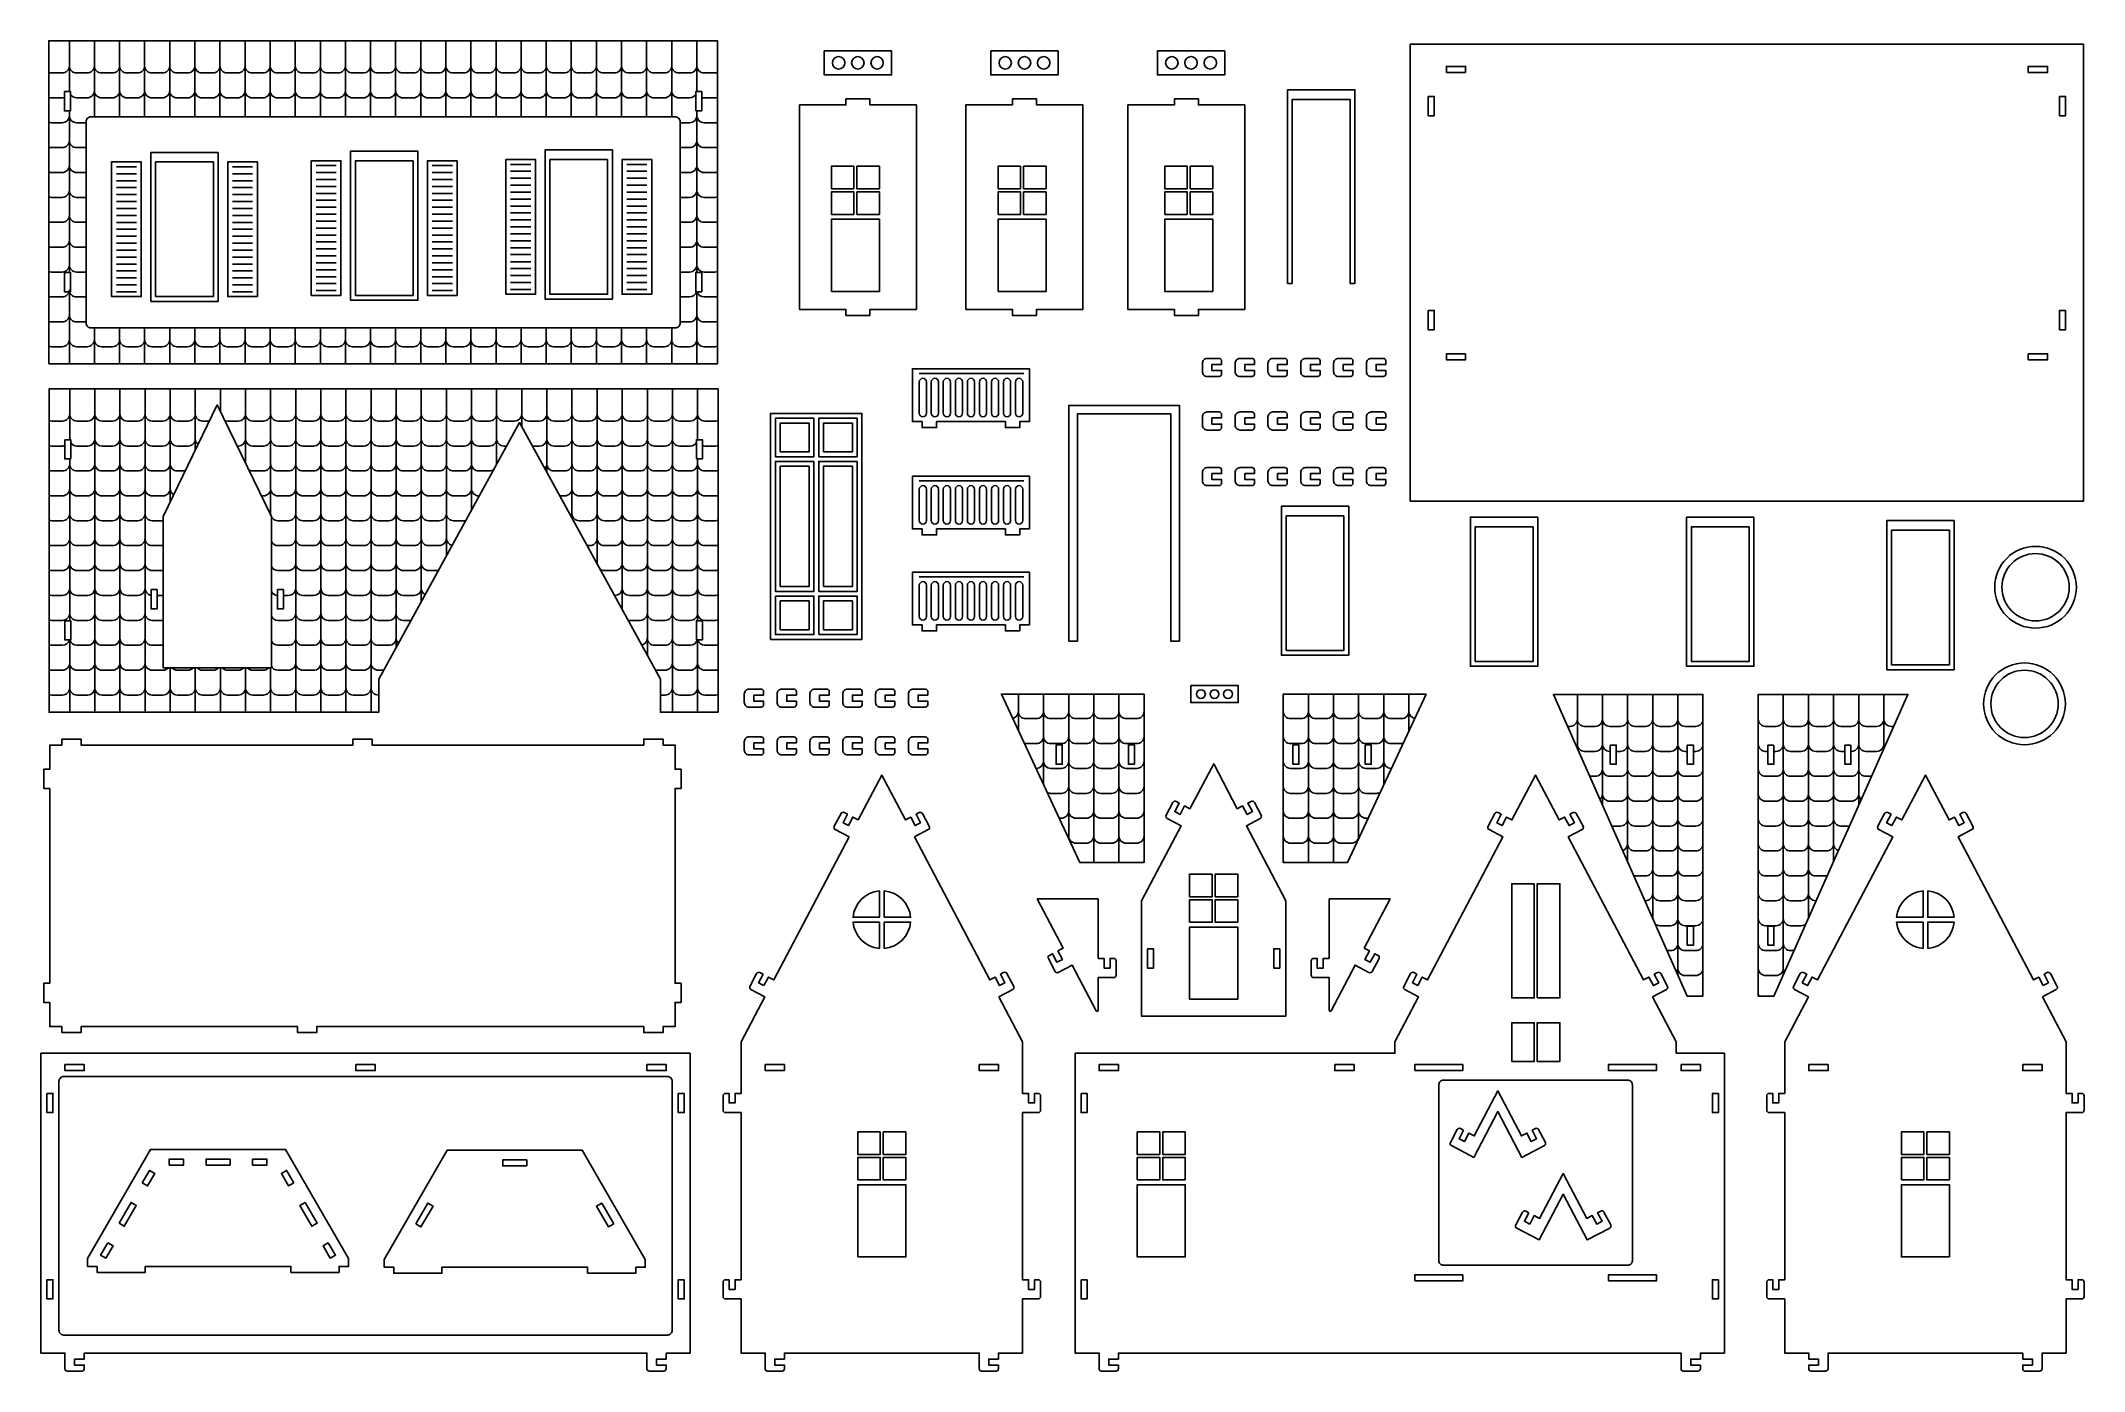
# Model space of a CAD drawing. Extents: x -1239 to 801, y -876 to 452.
import ezdxf

# ---------------------------------------------------------------- set-up
doc = ezdxf.new("R2010")
doc.units = 0
doc.header["$MEASUREMENT"] = 0
doc.layers.add('LAYER1', color=7, linetype='CONTINUOUS')

msp = doc.modelspace()

# ---------------------------------------------------------------- linework, layer by layer
at = {"layer": 'LAYER1'}
for p, q in [((-1210.1, 451.9), (-1210.1, 401.2)), ((-1160, 451.9), (-1160, 376)), ((-1109.9, 451.9), (-1109.9, 376)), ((-1059.8, 451.9), (-1059.8, 376)), ((-1009.7, 451.9), (-1009.7, 376)), ((-959.6, 451.9), (-959.6, 376)), ((-909.6, 451.9), (-909.6, 376)), ((-859.5, 451.9), (-859.5, 376)), ((-809.4, 451.9), (-809.4, 376)), ((-759.3, 451.9), (-759.3, 376)), ((-709.2, 451.9), (-709.2, 376)), ((-659.1, 451.9), (-659.1, 376)), ((-609, 451.9), (-609, 376)), ((-1210.1, 382), (-1210.1, 220.7)), ((-1210.1, 203.5), (-1210.1, 129.4)), ((-1160, 165.5), (-1160, 129.4)), ((-1109.9, 165.5), (-1109.9, 129.4)), ((-1059.8, 165.5), (-1059.8, 129.4)), ((-1009.7, 165.5), (-1009.7, 129.4)), ((-959.6, 165.5), (-959.6, 129.4)), ((-909.6, 165.5), (-909.6, 129.4)), ((-859.5, 165.5), (-859.5, 129.4)), ((-809.4, 165.5), (-809.4, 129.4)), ((-759.3, 165.5), (-759.3, 129.4)), ((-709.2, 165.5), (-709.2, 129.4)), ((-659.1, 165.5), (-659.1, 129.4)), ((-609, 165.5), (-609, 129.4))]:
    msp.add_line(p, q, dxfattribs=at)
for points in [[(-1230.6, 129.4), (-1230.6, 451.9), (-563.4, 451.9), (-563.4, 129.4)], [(-456.8, 441.9), (-389.6, 441.9), (-389.6, 417.9), (-456.8, 417.9)], [(-290.5, 441.9), (-223.3, 441.9), (-223.3, 417.9), (-290.5, 417.9)], [(-57.1, 441.9), (-124.3, 441.9), (-124.3, 417.9), (-57.1, 417.9)], [(800.1, 448.5), (800.1, -7.5), (128.1, -7.5), (128.1, 448.5)], [(183.3, 420.4), (164.1, 420.4), (164.1, 426.4), (183.3, 426.4)], [(744.9, 420.4), (764.1, 420.4), (764.1, 426.4), (744.9, 426.4)], [(-1215, 401.2), (-1209, 401.2), (-1209, 382), (-1215, 382)], [(-585, 382), (-579, 382), (-579, 401.2), (-585, 401.2)], [(-481.6, 387.9), (-435.2, 387.9), (-435.2, 393.9), (-411.2, 393.9), (-411.2, 387.9), (-364.8, 387.9), (-364.8, 183.9), (-411.2, 183.9), (-411.2, 177.9), (-435.2, 177.9), (-435.2, 183.9), (-481.6, 183.9)], [(-315.3, 387.9), (-268.9, 387.9), (-268.9, 393.9), (-244.9, 393.9), (-244.9, 387.9), (-198.6, 387.9), (-198.6, 183.9), (-244.9, 183.9), (-244.9, 177.9), (-268.9, 177.9), (-268.9, 183.9), (-315.3, 183.9)], [(-36.9, 387.9), (-83.3, 387.9), (-83.3, 393.9), (-107.3, 393.9), (-107.3, 387.9), (-153.7, 387.9), (-153.7, 183.9), (-107.3, 183.9), (-107.3, 177.9), (-83.3, 177.9), (-83.3, 183.9), (-36.9, 183.9)], [(10.4, 209.8), (10.4, 393.5), (68, 393.5), (68, 209.8), (72.8, 209.8), (72.8, 403.1), (5.6, 403.1), (5.6, 209.8)], [(146.1, 377.2), (146.1, 396.4), (152.1, 396.4), (152.1, 377.2)], [(782.1, 377.2), (782.1, 396.4), (776.1, 396.4), (776.1, 377.2)], [(-1168, 331), (-1138.4, 331), (-1138.4, 196.6), (-1168, 196.6)], [(-1061.6, 340.6), (-1128.8, 340.6), (-1128.8, 191.8), (-1061.6, 191.8)], [(-1066.4, 331), (-1124, 331), (-1124, 196.6), (-1066.4, 196.6)], [(-1022.5, 331), (-1052, 331), (-1052, 196.6), (-1022.5, 196.6)], [(-968.7, 332.2), (-939.1, 332.2), (-939.1, 197.8), (-968.7, 197.8)], [(-862.3, 341.8), (-929.5, 341.8), (-929.5, 193), (-862.3, 193)], [(-867.1, 332.2), (-924.7, 332.2), (-924.7, 197.8), (-867.1, 197.8)], [(-823.1, 332.2), (-852.7, 332.2), (-852.7, 197.8), (-823.1, 197.8)], [(-774.5, 333.4), (-744.9, 333.4), (-744.9, 199), (-774.5, 199)], [(-668.1, 343), (-735.3, 343), (-735.3, 194.2), (-668.1, 194.2)], [(-672.9, 333.4), (-730.5, 333.4), (-730.5, 199), (-672.9, 199)], [(-628.9, 333.4), (-658.5, 333.4), (-658.5, 199), (-628.9, 199)], [(-427.1, 326.7), (-449.6, 326.7), (-449.6, 304.2), (-427.1, 304.2)], [(-424.1, 304.2), (-424.1, 326.7), (-401.6, 326.7), (-401.6, 304.2)], [(-260.8, 326.7), (-283.3, 326.7), (-283.3, 304.2), (-260.8, 304.2)], [(-257.8, 304.2), (-257.8, 326.7), (-235.3, 326.7), (-235.3, 304.2)], [(-94.5, 304.2), (-94.5, 326.7), (-117, 326.7), (-117, 304.2)], [(-91.5, 326.7), (-69, 326.7), (-69, 304.2), (-91.5, 304.2)], [(-449.6, 278.7), (-449.6, 301.2), (-427.1, 301.2), (-427.1, 278.7)], [(-401.6, 278.7), (-424.1, 278.7), (-424.1, 301.2), (-401.6, 301.2)], [(-283.3, 278.7), (-283.3, 301.2), (-260.8, 301.2), (-260.8, 278.7)], [(-235.3, 278.7), (-257.8, 278.7), (-257.8, 301.2), (-235.3, 301.2)], [(-117, 278.7), (-94.5, 278.7), (-94.5, 301.2), (-117, 301.2)], [(-69, 278.7), (-69, 301.2), (-91.5, 301.2), (-91.5, 278.7)], [(-449.6, 201.9), (-401.6, 201.9), (-401.6, 273.9), (-449.6, 273.9)], [(-283.3, 201.9), (-235.3, 201.9), (-235.3, 273.9), (-283.3, 273.9)], [(-69, 201.9), (-117, 201.9), (-117, 273.9), (-69, 273.9)], [(-1215, 220.7), (-1209, 220.7), (-1209, 201.5), (-1215, 201.5)], [(-585, 201.5), (-579, 201.5), (-579, 220.7), (-585, 220.7)], [(146.1, 182.8), (146.1, 163.6), (152.1, 163.6), (152.1, 182.8)], [(782.1, 182.8), (782.1, 163.6), (776.1, 163.6), (776.1, 182.8)], [(-359.1, 71.9), (-368.7, 71.9), (-368.7, 124.7), (-252, 124.7), (-252, 71.9), (-261.6, 71.9), (-261.6, 65.9), (-276, 65.9), (-276, 71.9), (-344.7, 71.9), (-344.7, 65.9), (-359.1, 65.9)], [(183.3, 139.6), (164.1, 139.6), (164.1, 133.6), (183.3, 133.6)], [(744.9, 139.6), (764.1, 139.6), (764.1, 133.6), (744.9, 133.6)], [(-901.3, -185.3), (-901.3, -218.2), (-1230.3, -218.2), (-1230.3, 104.5), (-562.7, 104.5), (-562.7, -218.2), (-620.3, -218.2), (-620.3, -185.3), (-760.8, 71)], [(-1008.5, -22.9), (-1008.5, -173.7), (-1116.6, -173.7), (-1116.6, -22.9), (-1062.6, 88.5)], [(-102.3, -147.1), (-102.3, 88.1), (-212.7, 88.1), (-212.7, -147.1), (-204, -147.1), (-204, 79.5), (-110.9, 79.5), (-110.9, -147.1)], [(-505.5, 75.3), (-505.5, 36.9), (-467.1, 36.9), (-467.1, 75.3)], [(-500.7, 70.5), (-500.7, 41.7), (-471.9, 41.7), (-471.9, 70.5)], [(-462.3, 36.9), (-462.3, 75.3), (-423.9, 75.3), (-423.9, 36.9)], [(-457.5, 41.7), (-457.5, 70.5), (-428.7, 70.5), (-428.7, 41.7)], [(-1214.7, 53.8), (-1208.7, 53.8), (-1208.7, 34.6), (-1214.7, 34.6)], [(-584.3, 34.6), (-578.3, 34.6), (-578.3, 53.8), (-584.3, 53.8)], [(-500.7, -92.7), (-500.7, 27.3), (-471.9, 27.3), (-471.9, -92.7)], [(-462.3, -97.5), (-423.9, -97.5), (-423.9, 32.1), (-462.3, 32.1)], [(-457.5, -92.7), (-428.7, -92.7), (-428.7, 27.3), (-457.5, 27.3)], [(-359.1, -35.2), (-368.7, -35.2), (-368.7, 17.6), (-252, 17.6), (-252, -35.2), (-261.6, -35.2), (-261.6, -41.2), (-276, -41.2), (-276, -35.2), (-344.7, -35.2), (-344.7, -41.2), (-359.1, -41.2)], [(66.7, -12.5), (-0.5, -12.5), (-0.5, -161.3), (66.7, -161.3)], [(61.9, -22.1), (4.3, -22.1), (4.3, -156.5), (61.9, -156.5)], [(255.4, -23.4), (188.2, -23.4), (188.2, -172.2), (255.4, -172.2)], [(250.6, -33), (193, -33), (193, -167.4), (250.6, -167.4)], [(471, -23.4), (403.8, -23.4), (403.8, -172.2), (471, -172.2)], [(466.2, -33), (408.6, -33), (408.6, -167.4), (466.2, -167.4)], [(670.9, -26.9), (603.7, -26.9), (603.7, -175.7), (670.9, -175.7)], [(666.1, -36.5), (608.5, -36.5), (608.5, -170.9), (666.1, -170.9)], [(-359.1, -131), (-368.7, -131), (-368.7, -78.2), (-252, -78.2), (-252, -131), (-261.6, -131), (-261.6, -137), (-276, -137), (-276, -131), (-344.7, -131), (-344.7, -137), (-359.1, -137)], [(-1128.6, -95.8), (-1122.6, -95.8), (-1122.6, -115), (-1128.6, -115)], [(-1002.5, -95.8), (-996.5, -95.8), (-996.5, -115), (-1002.5, -115)], [(-505.5, -102.3), (-467.1, -102.3), (-467.1, -140.7), (-505.5, -140.7)], [(-500.7, -107.1), (-471.9, -107.1), (-471.9, -135.9), (-500.7, -135.9)], [(-462.3, -140.7), (-423.9, -140.7), (-423.9, -102.3), (-462.3, -102.3)], [(-457.5, -135.9), (-428.7, -135.9), (-428.7, -107.1), (-457.5, -107.1)], [(-1214.7, -126.8), (-1208.7, -126.8), (-1208.7, -146), (-1214.7, -146)], [(-584.3, -146), (-578.3, -146), (-578.3, -126.8), (-584.3, -126.8)], [(-201.6, -368.2), (-201.6, -368.2), (-147.2, -368.2), (-137.6, -368.2), (-137.6, -200.1), (-280, -200.1), (-201.6, -368.2), (-201.6, -368.2), (-201.6, -368.2)], [(-91, -191.5), (-43.6, -191.5), (-43.6, -208.5), (-91, -208.5)], [(143.8, -200.1), (65.4, -368.2), (11, -368.2), (1.4, -368.2), (1.4, -200.1), (143.8, -200.1), (143.8, -200.1), (143.8, -200.1), (143.8, -200.1)], [(404.6, -501.4), (404.6, -501.4), (270.9, -200.3), (420.2, -200.3), (420.2, -501.4), (404.6, -501.4), (404.6, -501.4), (404.6, -501.4)], [(564.7, -335.5), (564.7, -335.5), (624.7, -200.3), (475.4, -200.3), (475.4, -501.4), (491, -501.4), (554.9, -357.4), (554.9, -357.4)], [(-1229.6, -294.2), (-1235.6, -294.2), (-1235.6, -275), (-1229.6, -275), (-1229.6, -251), (-1217.6, -251), (-1217.6, -245), (-1198.4, -245), (-1198.4, -251), (-927.2, -251), (-927.2, -245), (-908, -245), (-908, -251), (-636.8, -251), (-636.8, -245), (-617.6, -245), (-617.6, -251), (-605.6, -251), (-605.6, -275), (-599.6, -275), (-599.6, -294.2), (-605.6, -294.2), (-605.6, -488.6), (-599.6, -488.6), (-599.6, -507.8), (-605.6, -507.8), (-605.6, -531.8), (-617.6, -531.8), (-617.6, -537.8), (-636.8, -537.8), (-636.8, -531.8), (-963.2, -531.8), (-963.2, -537.8), (-982.4, -537.8), (-982.4, -531.8), (-1198.4, -531.8), (-1198.4, -537.8), (-1217.6, -537.8), (-1217.6, -531.8), (-1229.6, -531.8), (-1229.6, -507.8), (-1235.6, -507.8), (-1235.6, -488.6), (-1229.6, -488.6)], [(-225.3, -250.8), (-219.3, -250.8), (-219.3, -270), (-225.3, -270)], [(-153.2, -250.8), (-147.2, -250.8), (-147.2, -270), (-153.2, -270)], [(-153.2, -250.8), (-147.2, -250.8), (-147.2, -270), (-153.2, -270)], [(17, -250.8), (11, -250.8), (11, -270), (17, -270)], [(17, -250.8), (11, -250.8), (11, -270), (17, -270)], [(89.1, -250.8), (83.1, -250.8), (83.1, -270), (89.1, -270)], [(327.7, -250.9), (333.7, -250.9), (333.7, -270.1), (327.7, -270.1)], [(404.6, -250.9), (410.6, -250.9), (410.6, -270.1), (404.6, -270.1)], [(491, -250.9), (485, -250.9), (485, -270.1), (491, -270.1)], [(567.8, -250.9), (561.8, -250.9), (561.8, -270.1), (567.8, -270.1)], [(-69.6, -379.7), (-92.1, -379.7), (-92.1, -402.2), (-69.6, -402.2)], [(-66.6, -402.2), (-66.6, -379.7), (-44.1, -379.7), (-44.1, -402.2)], [(-92.1, -427.8), (-92.1, -405.2), (-69.6, -405.2), (-69.6, -427.8)], [(-44.1, -427.8), (-66.6, -427.8), (-66.6, -405.2), (-44.1, -405.2)], [(251.9, -389.3), (229.4, -389.3), (229.4, -503.2), (251.9, -503.2)], [(254.9, -503.2), (254.9, -389.3), (277.4, -389.3), (277.4, -503.2)], [(-92.1, -504.6), (-44.1, -504.6), (-44.1, -432.6), (-92.1, -432.6)], [(410.6, -431.5), (404.6, -431.5), (404.6, -450.7), (410.6, -450.7)], [(485, -431.5), (491, -431.5), (491, -450.7), (485, -450.7)], [(-134.2, -454.2), (-128.2, -454.2), (-128.2, -473.4), (-134.2, -473.4)], [(-2.1, -454.2), (-8.1, -454.2), (-8.1, -473.4), (-2.1, -473.4)], [(229.4, -566.8), (229.4, -528), (251.9, -528), (251.9, -566.8)], [(277.4, -566.8), (254.9, -566.8), (254.9, -528), (277.4, -528)], [(-1214.5, -569.7), (-1214.5, -575.7), (-1195.3, -575.7), (-1195.3, -569.7)], [(-924.1, -569.7), (-924.1, -575.7), (-904.9, -575.7), (-904.9, -569.7)], [(-633.7, -569.7), (-633.7, -575.7), (-614.5, -575.7), (-614.5, -569.7)], [(-515.7, -569.7), (-515.7, -575.7), (-496.5, -575.7), (-496.5, -569.7)], [(-302.1, -569.7), (-302.1, -575.7), (-282.9, -575.7), (-282.9, -569.7)], [(-182.4, -569.7), (-182.4, -575.7), (-163.2, -575.7), (-163.2, -569.7)], [(52.8, -569.7), (52.8, -575.7), (72, -575.7), (72, -569.7)], [(132.5, -575.7), (180.5, -575.7), (180.5, -569.7), (132.5, -569.7)], [(325.8, -575.7), (373.8, -575.7), (373.8, -569.7), (325.8, -569.7)], [(398.4, -569.7), (398.4, -575.7), (417.6, -575.7), (417.6, -569.7)], [(545, -569.7), (545, -575.7), (525.8, -575.7), (525.8, -569.7)], [(758.6, -569.7), (758.6, -575.7), (739.4, -575.7), (739.4, -569.7)], [(-1232.5, -598.5), (-1226.5, -598.5), (-1226.5, -617.7), (-1232.5, -617.7)], [(-596.5, -598.5), (-602.5, -598.5), (-602.5, -617.7), (-596.5, -617.7)], [(-200.4, -598.5), (-194.4, -598.5), (-194.4, -617.7), (-200.4, -617.7)], [(435.6, -598.5), (429.6, -598.5), (429.6, -617.7), (435.6, -617.7)], [(-400.8, -636.9), (-423.3, -636.9), (-423.3, -659.4), (-400.8, -659.4)], [(-397.8, -659.4), (-397.8, -636.9), (-375.3, -636.9), (-375.3, -659.4)], [(-121.9, -636.9), (-144.4, -636.9), (-144.4, -659.4), (-121.9, -659.4)], [(-118.9, -659.4), (-118.9, -636.9), (-96.4, -636.9), (-96.4, -659.4)], [(640.7, -659.4), (640.7, -636.9), (618.2, -636.9), (618.2, -659.4)], [(643.7, -636.9), (666.2, -636.9), (666.2, -659.4), (643.7, -659.4)], [(-989, -777.2), (-989, -771.2), (-1134.4, -771.2), (-1134.4, -777.2), (-1182.4, -777.2), (-1182.4, -771.2), (-1192, -771.2), (-1192, -763.4), (-1129.1, -654.5), (-994.3, -654.5), (-931.4, -763.4), (-931.4, -771.2), (-941, -771.2), (-941, -777.2)], [(-1096.1, -664.1), (-1110.5, -664.1), (-1110.5, -670.1), (-1096.1, -670.1)], [(-1049.7, -664.1), (-1073.7, -664.1), (-1073.7, -670.1), (-1049.7, -670.1)], [(-1027.3, -664.1), (-1012.9, -664.1), (-1012.9, -670.1), (-1027.3, -670.1)], [(-692.9, -778), (-692.9, -772), (-838.3, -772), (-838.3, -778), (-886.3, -778), (-886.3, -772), (-895.9, -772), (-895.9, -764.2), (-833, -655.3), (-698.2, -655.3), (-635.3, -764.2), (-635.3, -772), (-644.9, -772), (-644.9, -778)], [(-777.6, -664.9), (-753.6, -664.9), (-753.6, -670.9), (-777.6, -670.9)], [(-423.3, -684.9), (-423.3, -662.4), (-400.8, -662.4), (-400.8, -684.9)], [(-375.3, -684.9), (-397.8, -684.9), (-397.8, -662.4), (-375.3, -662.4)], [(-144.4, -684.9), (-144.4, -662.4), (-121.9, -662.4), (-121.9, -684.9)], [(-96.4, -684.9), (-118.9, -684.9), (-118.9, -662.4), (-96.4, -662.4)], [(618.2, -684.9), (640.7, -684.9), (640.7, -662.4), (618.2, -662.4)], [(666.2, -684.9), (666.2, -662.4), (643.7, -662.4), (643.7, -684.9)], [(-1137.3, -687.9), (-1130.1, -675.4), (-1124.9, -678.4), (-1132.1, -690.9)], [(-986.1, -687.9), (-993.3, -675.4), (-998.5, -678.4), (-991.3, -690.9)], [(-423.3, -761.7), (-375.3, -761.7), (-375.3, -689.7), (-423.3, -689.7)], [(-144.4, -761.7), (-96.4, -761.7), (-96.4, -689.7), (-144.4, -689.7)], [(666.2, -761.7), (618.2, -761.7), (618.2, -689.7), (666.2, -689.7)], [(-1160.5, -728.1), (-1148.5, -707.3), (-1143.3, -710.3), (-1155.3, -731.1)], [(-974.9, -707.3), (-962.9, -728.1), (-968.1, -731.1), (-980.1, -710.3)], [(-864.4, -728.8), (-852.4, -708), (-847.2, -711), (-859.2, -731.8)], [(-666.8, -728.8), (-678.8, -708), (-684, -711), (-672, -731.8)], [(-1171.7, -747.5), (-1178.9, -759.9), (-1173.7, -762.9), (-1166.5, -750.5)], [(-951.7, -747.5), (-944.5, -759.9), (-949.7, -762.9), (-956.9, -750.5)], [(-1232.5, -784.5), (-1226.5, -784.5), (-1226.5, -803.7), (-1232.5, -803.7)], [(-596.5, -784.5), (-602.5, -784.5), (-602.5, -803.7), (-596.5, -803.7)], [(-200.4, -784.5), (-194.4, -784.5), (-194.4, -803.7), (-200.4, -803.7)], [(132.5, -785.7), (180.5, -785.7), (180.5, -779.7), (132.5, -779.7)], [(325.8, -785.7), (373.8, -785.7), (373.8, -779.7), (325.8, -779.7)], [(435.6, -784.5), (429.6, -784.5), (429.6, -803.7), (435.6, -803.7)]]:
    msp.add_lwpolyline(points, close=True, dxfattribs=at)
for points in [[(-1185.1, 376), (-1185.1, 451.9)], [(-1135, 376), (-1135, 451.9)], [(-1084.9, 376), (-1084.9, 451.9)], [(-1034.8, 376), (-1034.8, 451.9)], [(-984.7, 376), (-984.7, 451.9)], [(-934.6, 376), (-934.6, 451.9)], [(-884.5, 376), (-884.5, 451.9)], [(-834.4, 376), (-834.4, 451.9)], [(-784.3, 376), (-784.3, 451.9)], [(-734.2, 376), (-734.2, 451.9)], [(-684.1, 376), (-684.1, 451.9)], [(-634, 376), (-634, 451.9)], [(-583.9, 401.2), (-583.9, 451.9)], [(-1210.1, 402.2), (-1210.1, 402.2)], [(-1160, 377.3), (-1160, 377.3)], [(-1109.9, 377.3), (-1109.9, 377.3)], [(-1059.8, 377.3), (-1059.8, 377.3)], [(-1009.7, 377.3), (-1009.7, 377.3)], [(-959.6, 377.3), (-959.6, 377.3)], [(-909.6, 377.3), (-909.6, 377.3)], [(-859.5, 377.3), (-859.5, 377.3)], [(-809.4, 377.3), (-809.4, 377.3)], [(-759.3, 377.3), (-759.3, 377.3)], [(-709.2, 377.3), (-709.2, 377.3)], [(-659.1, 377.3), (-659.1, 377.3)], [(-609, 377.3), (-609, 377.3)], [(-583.9, 220.7), (-583.9, 382)], [(-943.9, 327.4), (-963.9, 327.4)], [(-827.9, 327.4), (-847.9, 327.4)], [(-749.7, 328.6), (-769.7, 328.6)], [(-633.7, 328.6), (-653.7, 328.6)], [(-1143.2, 326.2), (-1163.2, 326.2)], [(-1143.2, 319.3), (-1163.2, 319.3)], [(-1143.2, 312.3), (-1163.2, 312.3)], [(-1027.3, 326.2), (-1047.2, 326.2)], [(-1027.3, 319.3), (-1047.2, 319.3)], [(-1027.3, 312.3), (-1047.2, 312.3)], [(-943.9, 320.5), (-963.9, 320.5)], [(-943.9, 313.6), (-963.9, 313.6)], [(-943.9, 306.6), (-963.9, 306.6)], [(-827.9, 320.5), (-847.9, 320.5)], [(-827.9, 313.6), (-847.9, 313.6)], [(-827.9, 306.6), (-847.9, 306.6)], [(-749.7, 321.7), (-769.7, 321.7)], [(-749.7, 314.7), (-769.7, 314.7)], [(-749.7, 307.8), (-769.7, 307.8)], [(-633.7, 321.7), (-653.7, 321.7)], [(-633.7, 314.7), (-653.7, 314.7)], [(-633.7, 307.8), (-653.7, 307.8)], [(-1143.2, 305.4), (-1163.2, 305.4)], [(-1143.2, 298.5), (-1163.2, 298.5)], [(-1143.2, 291.5), (-1163.2, 291.5)], [(-1027.3, 305.4), (-1047.2, 305.4)], [(-1027.3, 298.5), (-1047.2, 298.5)], [(-1027.3, 291.5), (-1047.2, 291.5)], [(-943.9, 299.7), (-963.9, 299.7)], [(-943.9, 292.8), (-963.9, 292.8)], [(-943.9, 285.8), (-963.9, 285.8)], [(-827.9, 299.7), (-847.9, 299.7)], [(-827.9, 292.8), (-847.9, 292.8)], [(-827.9, 285.8), (-847.9, 285.8)], [(-749.7, 300.9), (-769.7, 300.9)], [(-749.7, 293.9), (-769.7, 293.9)], [(-749.7, 287), (-769.7, 287)], [(-633.7, 300.9), (-653.7, 300.9)], [(-633.7, 293.9), (-653.7, 293.9)], [(-633.7, 287), (-653.7, 287)], [(-1143.2, 284.6), (-1163.2, 284.6)], [(-1143.2, 277.7), (-1163.2, 277.7)], [(-1143.2, 270.7), (-1163.2, 270.7)], [(-1027.3, 284.6), (-1047.2, 284.6)], [(-1027.3, 277.7), (-1047.2, 277.7)], [(-1027.3, 270.7), (-1047.2, 270.7)], [(-943.9, 278.9), (-963.9, 278.9)], [(-943.9, 272), (-963.9, 272)], [(-827.9, 278.9), (-847.9, 278.9)], [(-827.9, 272), (-847.9, 272)], [(-749.7, 280.1), (-769.7, 280.1)], [(-749.7, 273.1), (-769.7, 273.1)], [(-749.7, 266.2), (-769.7, 266.2)], [(-633.7, 280.1), (-653.7, 280.1)], [(-633.7, 273.1), (-653.7, 273.1)], [(-633.7, 266.2), (-653.7, 266.2)], [(-1143.2, 263.8), (-1163.2, 263.8)], [(-1143.2, 256.9), (-1163.2, 256.9)], [(-1143.2, 249.9), (-1163.2, 249.9)], [(-1027.3, 263.8), (-1047.2, 263.8)], [(-1027.3, 256.9), (-1047.2, 256.9)], [(-1027.3, 249.9), (-1047.2, 249.9)], [(-943.9, 265), (-963.9, 265)], [(-943.9, 258.1), (-963.9, 258.1)], [(-943.9, 251.2), (-963.9, 251.2)], [(-827.9, 265), (-847.9, 265)], [(-827.9, 258.1), (-847.9, 258.1)], [(-827.9, 251.2), (-847.9, 251.2)], [(-749.7, 259.3), (-769.7, 259.3)], [(-749.7, 252.3), (-769.7, 252.3)], [(-749.7, 245.4), (-769.7, 245.4)], [(-633.7, 259.3), (-653.7, 259.3)], [(-633.7, 252.3), (-653.7, 252.3)], [(-633.7, 245.4), (-653.7, 245.4)], [(-1210.1, 228.3), (-1210.1, 228.3)], [(-1143.2, 243), (-1163.2, 243)], [(-1143.2, 236.1), (-1163.2, 236.1)], [(-1143.2, 229.1), (-1163.2, 229.1)], [(-1027.3, 243), (-1047.2, 243)], [(-1027.3, 236.1), (-1047.2, 236.1)], [(-1027.3, 229.1), (-1047.2, 229.1)], [(-943.9, 244.2), (-963.9, 244.2)], [(-943.9, 237.3), (-963.9, 237.3)], [(-943.9, 230.4), (-963.9, 230.4)], [(-827.9, 244.2), (-847.9, 244.2)], [(-827.9, 237.3), (-847.9, 237.3)], [(-827.9, 230.4), (-847.9, 230.4)], [(-749.7, 238.5), (-769.7, 238.5)], [(-749.7, 231.5), (-769.7, 231.5)], [(-749.7, 224.6), (-769.7, 224.6)], [(-633.7, 238.5), (-653.7, 238.5)], [(-633.7, 231.5), (-653.7, 231.5)], [(-633.7, 224.6), (-653.7, 224.6)], [(-1143.2, 222.2), (-1163.2, 222.2)], [(-1143.2, 215.3), (-1163.2, 215.3)], [(-1143.2, 208.3), (-1163.2, 208.3)], [(-1027.3, 222.2), (-1047.2, 222.2)], [(-1027.3, 215.3), (-1047.2, 215.3)], [(-1027.3, 208.3), (-1047.2, 208.3)], [(-943.9, 223.4), (-963.9, 223.4)], [(-943.9, 216.5), (-963.9, 216.5)], [(-943.9, 209.6), (-963.9, 209.6)], [(-827.9, 223.4), (-847.9, 223.4)], [(-827.9, 216.5), (-847.9, 216.5)], [(-827.9, 209.6), (-847.9, 209.6)], [(-749.7, 217.7), (-769.7, 217.7)], [(-749.7, 210.7), (-769.7, 210.7)], [(-633.7, 217.7), (-653.7, 217.7)], [(-633.7, 210.7), (-653.7, 210.7)], [(-1143.2, 201.4), (-1163.2, 201.4)], [(-1027.3, 201.4), (-1047.2, 201.4)], [(-943.9, 202.6), (-963.9, 202.6)], [(-827.9, 202.6), (-847.9, 202.6)], [(-749.7, 203.8), (-769.7, 203.8)], [(-633.7, 203.8), (-653.7, 203.8)], [(-583.9, 129.4), (-583.9, 201.5)], [(-1185.1, 129.4), (-1185.1, 165.5)], [(-1135, 129.4), (-1135, 165.5)], [(-1084.9, 129.4), (-1084.9, 165.5)], [(-1034.8, 129.4), (-1034.8, 165.5)], [(-984.7, 129.4), (-984.7, 165.5)], [(-934.6, 129.4), (-934.6, 165.5)], [(-884.5, 129.4), (-884.5, 165.5)], [(-834.4, 129.4), (-834.4, 165.5)], [(-784.3, 129.4), (-784.3, 165.5)], [(-734.2, 129.4), (-734.2, 165.5)], [(-684.1, 129.4), (-684.1, 165.5)], [(-634, 129.4), (-634, 165.5)], [(-1210.1, 153.8), (-1210.1, 153.8)], [(-1160, 153.8), (-1160, 153.8)], [(-1109.9, 153.8), (-1109.9, 153.8)], [(-1059.8, 153.8), (-1059.8, 153.8)], [(-1009.7, 153.8), (-1009.7, 153.8)], [(-959.6, 153.8), (-959.6, 153.8)], [(-909.6, 153.8), (-909.6, 153.8)], [(-859.5, 153.8), (-859.5, 153.8)], [(-809.4, 153.8), (-809.4, 153.8)], [(-759.3, 153.8), (-759.3, 153.8)], [(-709.2, 153.8), (-709.2, 153.8)], [(-659.1, 153.8), (-659.1, 153.8)], [(-609, 153.8), (-609, 153.8)], [(-1059.4, 104.5), (-1059.4, 82)], [(-1059.4, 104.5), (-1059.4, 82)], [(-362.1, 119.9), (-257.6, 119.9)], [(-758.6, 79.6), (-758.6, 67)], [(-758.6, 79.6), (-758.6, 67)], [(-419.1, -145.5), (-510.3, -145.5), (-510.3, 80.1), (-419.1, 80.1), (-419.1, -145.5)], [(-510.3, 80.1), (-510.3, 80.1)], [(-1209.8, 54.7), (-1209.8, 53.8)], [(-1209.8, 54.7), (-1209.8, 53.8)], [(-1084.5, 43.3), (-1084.5, 54.7)], [(-1084.5, 43.3), (-1084.5, 54.7)], [(-1084.5, 43.3), (-1084.5, 54.7)], [(-1034.3, 30.3), (-1034.3, 54.7)], [(-1034.3, 30.3), (-1034.3, 54.7)], [(-583.2, 53.8), (-583.2, 54.7)], [(-583.2, 53.8), (-583.2, 54.7)], [(-783.7, 29.2), (-783.7, 29.9)], [(-783.7, 29.2), (-783.7, 29.9)], [(-733.6, 21.3), (-733.6, 29.9)], [(-733.6, 21.3), (-733.6, 29.9)], [(-467.1, -97.5), (-505.5, -97.5), (-505.5, 32.1), (-467.1, 32.1)], [(-467.1, -97.5), (-467.1, 32.1)], [(-1109.5, 5), (-1109.5, -8.4)], [(-808.8, 5), (-808.8, -16.5)], [(-808.8, 5), (-808.8, -16.5)], [(-362.1, 12.8), (-257.6, 12.8)], [(-1009.3, -19.8), (-1009.3, -21.4)], [(-1009.3, -19.8), (-1009.3, -21.4)], [(-833.8, -25.5), (-833.8, -19.8)], [(-833.8, -25.5), (-833.8, -19.8)], [(-833.8, -62.2), (-833.8, -19.8)], [(-708.5, -19.8), (-708.5, -24.4)], [(-708.5, -19.8), (-708.5, -24.4)], [(-833.8, -62.2), (-833.8, -48.3)], [(-683.4, -70.1), (-683.4, -69.5)], [(-683.4, -70.1), (-683.4, -69.5)], [(-858.9, -94.4), (-858.9, -107.9)], [(-858.9, -94.4), (-858.9, -107.9)], [(-658.4, -94.4), (-658.4, -115.9)], [(-658.4, -94.4), (-658.4, -115.9)], [(-362.1, -83), (-257.6, -83)], [(-1209.8, -119.2), (-1209.8, -126.8)], [(-1209.8, -119.2), (-1209.8, -126.8)], [(-583.2, -126.8), (-583.2, -119.2)], [(-583.2, -126.8), (-583.2, -119.2)], [(-884, -153.6), (-884, -144.1)], [(-884, -153.6), (-884, -144.1)], [(-633.3, -161.6), (-633.3, -144.1)], [(-633.3, -161.6), (-633.3, -144.1)], [(-1209.8, -193.8), (-1209.8, -218.2)], [(-1209.8, -193.8), (-1209.8, -218.2)], [(-1184.7, -218.2), (-1184.7, -193.8)], [(-1184.7, -218.2), (-1184.7, -193.8)], [(-1159.7, -193.8), (-1159.7, -218.2)], [(-1159.7, -193.8), (-1159.7, -218.2)], [(-1134.6, -218.2), (-1134.6, -193.8)], [(-1134.6, -218.2), (-1134.6, -193.8)], [(-1109.5, -193.8), (-1109.5, -218.2)], [(-1109.5, -193.8), (-1109.5, -218.2)], [(-1084.5, -218.2), (-1084.5, -193.8)], [(-1084.5, -218.2), (-1084.5, -193.8)], [(-1059.4, -218.2), (-1059.4, -193.8)], [(-1034.3, -218.2), (-1034.3, -193.8)], [(-1034.3, -218.2), (-1034.3, -193.8)], [(-1034.3, -218.2), (-1034.3, -193.8)], [(-1034.3, -218.2), (-1034.3, -193.8)], [(-1009.3, -193.8), (-1009.3, -218.2)], [(-1009.3, -193.8), (-1009.3, -218.2)], [(-984.2, -218.2), (-984.2, -193.8)], [(-984.2, -218.2), (-984.2, -193.8)], [(-959.1, -193.8), (-959.1, -218.2)], [(-959.1, -193.8), (-959.1, -218.2)], [(-934.1, -218.2), (-934.1, -193.8)], [(-934.1, -218.2), (-934.1, -193.8)], [(-909, -193.8), (-909, -218.2)], [(-909, -193.8), (-909, -218.2)], [(-608.3, -193.8), (-608.3, -218.2)], [(-608.3, -193.8), (-608.3, -218.2)], [(-583.2, -218.2), (-583.2, -193.8)], [(-583.2, -218.2), (-583.2, -193.8)], [(-263, -236.7), (-263, -217.3)], [(126.7, -236.7), (126.7, -217.3)], [(294.9, -254.3), (294.9, -250)], [(294.9, -254.3), (294.9, -250)], [(600.7, -254.3), (600.7, -250)], [(600.7, -254.3), (600.7, -250)], [(-237.9, -267), (-237.9, -290.4)], [(-237.9, -267), (-237.9, -290.4)], [(101.7, -267), (101.7, -290.4)], [(101.7, -267), (101.7, -290.4)], [(319.9, -299.7), (319.9, -310.8)], [(319.9, -299.7), (319.9, -310.8)], [(575.6, -299.7), (575.6, -310.8)], [(575.6, -299.7), (575.6, -310.8)], [(-212.8, -344.2), (-212.8, -341.6)], [(-212.8, -344.2), (-212.8, -341.6)], [(76.6, -344.2), (76.6, -341.6)], [(76.6, -344.2), (76.6, -341.6)], [(345, -367.2), (345, -349.4)], [(345, -367.2), (345, -349.4)], [(550.6, -367.2), (550.6, -349.4)], [(550.6, -367.2), (550.6, -349.4)], [(370.1, -399.1), (370.1, -423.7)], [(370.1, -399.1), (370.1, -423.7)], [(525.5, -399.1), (525.5, -423.7)], [(525.5, -399.1), (525.5, -423.7)], [(395.1, -480.1), (395.1, -473.7)], [(395.1, -480.1), (395.1, -473.7)], [(500.4, -480.1), (500.4, -473.7)], [(500.4, -480.1), (500.4, -473.7)], [(420.2, -498.5), (420.2, -501.4)], [(475.4, -498.5), (475.4, -501.4)], [(393.6, -556.7), (393.6, -556.7)]]:
    msp.add_lwpolyline(points, dxfattribs=at)
for points in [[(-1210.1, 427, -0.414214), (-1217.3, 419.8), (-1228, 419.8, -0.094829), (-1230.6, 420.3)], [(-1210.1, 427, 0.414214), (-1202.9, 419.8), (-1192.3, 419.8, 0.414214), (-1185.1, 427)], [(-1160, 427, -0.414214), (-1167.2, 419.8), (-1177.9, 419.8, -0.414214), (-1185.1, 427)], [(-1160, 427, 0.414214), (-1152.8, 419.8), (-1142.2, 419.8, 0.414214), (-1135, 427)], [(-1109.9, 427, -0.414214), (-1117.1, 419.8), (-1127.8, 419.8, -0.414214), (-1135, 427)], [(-1109.9, 427, 0.414214), (-1102.7, 419.8), (-1092.1, 419.8, 0.414214), (-1084.9, 427)], [(-1059.8, 427, -0.414214), (-1067, 419.8), (-1077.7, 419.8, -0.414214), (-1084.9, 427)], [(-1059.8, 427, 0.414214), (-1052.6, 419.8), (-1042, 419.8, 0.414214), (-1034.8, 427)], [(-1009.7, 427, -0.414214), (-1016.9, 419.8), (-1027.6, 419.8, -0.414214), (-1034.8, 427)], [(-1009.7, 427, 0.414214), (-1002.5, 419.8), (-991.9, 419.8, 0.414214), (-984.7, 427)], [(-959.6, 427, -0.414214), (-966.8, 419.8), (-977.5, 419.8, -0.414214), (-984.7, 427)], [(-959.6, 427, 0.414214), (-952.4, 419.8), (-941.8, 419.8, 0.414214), (-934.6, 427)], [(-909.6, 427, -0.414214), (-916.8, 419.8), (-927.4, 419.8, -0.414214), (-934.6, 427)], [(-909.6, 427, 0.414214), (-902.4, 419.8), (-891.7, 419.8, 0.414214), (-884.5, 427)], [(-859.5, 427, -0.414214), (-866.7, 419.8), (-877.3, 419.8, -0.414214), (-884.5, 427)], [(-859.5, 427, 0.414214), (-852.3, 419.8), (-841.6, 419.8, 0.414214), (-834.4, 427)], [(-809.4, 427, -0.414214), (-816.6, 419.8), (-827.2, 419.8, -0.414214), (-834.4, 427)], [(-809.4, 427, 0.414214), (-802.2, 419.8), (-791.5, 419.8, 0.414214), (-784.3, 427)], [(-759.3, 427, -0.414214), (-766.5, 419.8), (-777.1, 419.8, -0.414214), (-784.3, 427)], [(-759.3, 427, 0.414214), (-752.1, 419.8), (-741.4, 419.8, 0.414214), (-734.2, 427)], [(-709.2, 427, -0.414214), (-716.4, 419.8), (-727, 419.8, -0.414214), (-734.2, 427)], [(-709.2, 427, 0.414214), (-702, 419.8), (-691.3, 419.8, 0.414214), (-684.1, 427)], [(-659.1, 427, -0.414214), (-666.3, 419.8), (-676.9, 419.8, -0.414214), (-684.1, 427)], [(-659.1, 427, 0.414214), (-651.9, 419.8), (-641.2, 419.8, 0.414214), (-634, 427)], [(-609, 427, -0.414214), (-616.2, 419.8), (-626.8, 419.8, -0.414214), (-634, 427)], [(-609, 427, 0.414214), (-601.8, 419.8), (-591.1, 419.8, 0.414214), (-583.9, 427)], [(-563.4, 420.3, -0.094829), (-566.1, 419.8), (-576.7, 419.8, -0.414214), (-583.9, 427)], [(-1215, 395.4, -0.081244), (-1217.3, 395), (-1228, 395, -0.094829), (-1230.6, 395.5)], [(-1210.1, 402.2, -0.033199), (-1210.2, 401.2)], [(-1210.1, 402.2, 0.033199), (-1210.1, 401.2)], [(-1209, 398.4, 0.258622), (-1202.9, 395), (-1192.3, 395, 0.414214), (-1185.1, 402.2)], [(-1160, 402.2, -0.414214), (-1167.2, 395), (-1177.9, 395, -0.414214), (-1185.1, 402.2)], [(-1160, 402.2, 0.414214), (-1152.8, 395), (-1142.2, 395, 0.414214), (-1135, 402.2)], [(-1109.9, 402.2, -0.414214), (-1117.1, 395), (-1127.8, 395, -0.414214), (-1135, 402.2)], [(-1109.9, 402.2, 0.414214), (-1102.7, 395), (-1092.1, 395, 0.414214), (-1084.9, 402.2)], [(-1059.8, 402.2, -0.414214), (-1067, 395), (-1077.7, 395, -0.414214), (-1084.9, 402.2)], [(-1059.8, 402.2, 0.414214), (-1052.6, 395), (-1042, 395, 0.414214), (-1034.8, 402.2)], [(-1009.7, 402.2, -0.414214), (-1016.9, 395), (-1027.6, 395, -0.414214), (-1034.8, 402.2)], [(-1009.7, 402.2, 0.414214), (-1002.5, 395), (-991.9, 395, 0.414214), (-984.7, 402.2)], [(-959.6, 402.2, -0.414214), (-966.8, 395), (-977.5, 395, -0.414214), (-984.7, 402.2)], [(-959.6, 402.2, 0.414214), (-952.4, 395), (-941.8, 395, 0.414214), (-934.6, 402.2)], [(-909.6, 402.2, -0.414214), (-916.8, 395), (-927.4, 395, -0.414214), (-934.6, 402.2)], [(-909.6, 402.2, 0.414214), (-902.4, 395), (-891.7, 395, 0.414214), (-884.5, 402.2)], [(-859.5, 402.2, -0.414214), (-866.7, 395), (-877.3, 395, -0.414214), (-884.5, 402.2)], [(-859.5, 402.2, 0.414214), (-852.3, 395), (-841.6, 395, 0.414214), (-834.4, 402.2)], [(-809.4, 402.2, -0.414214), (-816.6, 395), (-827.2, 395, -0.414214), (-834.4, 402.2)], [(-809.4, 402.2, 0.414214), (-802.2, 395), (-791.5, 395, 0.414214), (-784.3, 402.2)], [(-759.3, 402.2, -0.414214), (-766.5, 395), (-777.1, 395, -0.414214), (-784.3, 402.2)], [(-759.3, 402.2, 0.414214), (-752.1, 395), (-741.4, 395, 0.414214), (-734.2, 402.2)], [(-709.2, 402.2, -0.414214), (-716.4, 395), (-727, 395, -0.414214), (-734.2, 402.2)], [(-709.2, 402.2, 0.414214), (-702, 395), (-691.3, 395, 0.414214), (-684.1, 402.2)], [(-659.1, 402.2, -0.414214), (-666.3, 395), (-676.9, 395, -0.414214), (-684.1, 402.2)], [(-659.1, 402.2, 0.414214), (-651.9, 395), (-641.2, 395, 0.414214), (-634, 402.2)], [(-609, 402.2, -0.414214), (-616.2, 395), (-626.8, 395, -0.414214), (-634, 402.2)], [(-609, 402.2, 0.414214), (-601.8, 395), (-591.1, 395, 0.258622), (-585, 398.4)], [(-584, 401.2, 0.033199), (-583.9, 402.2)], [(-583.9, 401.2, -0.033199), (-583.9, 402.2)], [(-563.4, 395.5, -0.094829), (-566.1, 395), (-576.7, 395, -0.081244), (-579, 395.4)], [(-1210.1, 377.3, -0.414214), (-1217.3, 370.1), (-1228, 370.1, -0.094829), (-1230.6, 370.6)], [(-1210.1, 377.3, 0.414214), (-1202.9, 370.1), (-1193.4, 370.1)], [(-1185.2, 376, 0.045878), (-1185.1, 377.3)], [(-1185, 376, -0.045878), (-1185.1, 377.3)], [(-1160, 377.3, -0.045878), (-1160.2, 376)], [(-1160, 377.3, 0.045878), (-1159.9, 376)], [(-1135.1, 376, 0.045878), (-1135, 377.3)], [(-1134.9, 376, -0.045878), (-1135, 377.3)], [(-1109.9, 377.3, -0.045878), (-1110.1, 376)], [(-1109.9, 377.3, 0.045878), (-1109.8, 376)], [(-1085, 376, 0.045878), (-1084.9, 377.3)], [(-1084.8, 376, -0.045878), (-1084.9, 377.3)], [(-1059.8, 377.3, -0.045878), (-1060, 376)], [(-1059.8, 377.3, 0.045878), (-1059.7, 376)], [(-1034.9, 376, 0.045878), (-1034.8, 377.3)], [(-1034.7, 376, -0.045878), (-1034.8, 377.3)], [(-1009.7, 377.3, -0.045878), (-1009.9, 376)], [(-1009.7, 377.3, 0.045878), (-1009.6, 376)], [(-984.8, 376, 0.045878), (-984.7, 377.3)], [(-984.6, 376, -0.045878), (-984.7, 377.3)], [(-959.6, 377.3, -0.045878), (-959.8, 376)], [(-959.6, 377.3, 0.045878), (-959.5, 376)], [(-934.7, 376, 0.045878), (-934.6, 377.3)], [(-934.5, 376, -0.045878), (-934.6, 377.3)], [(-909.6, 377.3, -0.045878), (-909.7, 376)], [(-909.6, 377.3, 0.045878), (-909.4, 376)], [(-884.6, 376, 0.045878), (-884.5, 377.3)], [(-884.4, 376, -0.045878), (-884.5, 377.3)], [(-859.5, 377.3, -0.045878), (-859.6, 376)], [(-859.5, 377.3, 0.045878), (-859.3, 376)], [(-834.5, 376, 0.045878), (-834.4, 377.3)], [(-834.3, 376, -0.045878), (-834.4, 377.3)], [(-809.4, 377.3, -0.045878), (-809.5, 376)], [(-809.4, 377.3, 0.045878), (-809.2, 376)], [(-784.4, 376, 0.045878), (-784.3, 377.3)], [(-784.2, 376, -0.045878), (-784.3, 377.3)], [(-759.3, 377.3, -0.045878), (-759.4, 376)], [(-759.3, 377.3, 0.045878), (-759.1, 376)], [(-734.3, 376, 0.045878), (-734.2, 377.3)], [(-734.1, 376, -0.045878), (-734.2, 377.3)], [(-709.2, 377.3, -0.045878), (-709.3, 376)], [(-709.2, 377.3, 0.045878), (-709.1, 376)], [(-684.2, 376, 0.045878), (-684.1, 377.3)], [(-684, 376, -0.045878), (-684.1, 377.3)], [(-659.1, 377.3, -0.045878), (-659.2, 376)], [(-659.1, 377.3, 0.045878), (-659, 376)], [(-634.2, 376, 0.045878), (-634, 377.3)], [(-633.9, 376, -0.045878), (-634, 377.3)], [(-609, 377.3, -0.045878), (-609.1, 376)], [(-609, 377.3, 0.045878), (-608.9, 376)], [(-600.6, 370.1), (-591.1, 370.1, 0.414214), (-583.9, 377.3)], [(-563.4, 370.6, -0.094829), (-566.1, 370.1), (-576.7, 370.1, -0.414214), (-583.9, 377.3)], [(-1210.1, 352.5, -0.414214), (-1217.3, 345.3), (-1228, 345.3, -0.094829), (-1230.6, 345.8)], [(-1210.1, 352.5, 0.414214), (-1202.9, 345.3), (-1193.4, 345.3)], [(-600.6, 345.3), (-591.1, 345.3, 0.414214), (-583.9, 352.5)], [(-563.4, 345.8, -0.094829), (-566.1, 345.3), (-576.7, 345.3, -0.414214), (-583.9, 352.5)], [(-1210.1, 327.7, -0.414214), (-1217.3, 320.5), (-1228, 320.5, -0.094829), (-1230.6, 321)], [(-1210.1, 327.7, 0.414214), (-1202.9, 320.5), (-1193.4, 320.5)], [(-600.6, 320.5), (-591.1, 320.5, 0.414214), (-583.9, 327.7)], [(-563.4, 321, -0.094829), (-566.1, 320.5), (-576.7, 320.5, -0.414214), (-583.9, 327.7)], [(-1210.1, 302.8, -0.414214), (-1217.3, 295.6), (-1228, 295.6, -0.094829), (-1230.6, 296.1)], [(-1210.1, 302.8, 0.414214), (-1202.9, 295.6), (-1193.4, 295.6)], [(-600.6, 295.6), (-591.1, 295.6, 0.414214), (-583.9, 302.8)], [(-563.4, 296.1, -0.094829), (-566.1, 295.6), (-576.7, 295.6, -0.414214), (-583.9, 302.8)], [(-1210.1, 278, -0.414214), (-1217.3, 270.8), (-1228, 270.8, -0.094829), (-1230.6, 271.3)], [(-1210.1, 278, 0.414214), (-1202.9, 270.8), (-1193.4, 270.8)], [(-600.6, 270.8), (-591.1, 270.8, 0.414214), (-583.9, 278)], [(-563.4, 271.3, -0.094829), (-566.1, 270.8), (-576.7, 270.8, -0.414214), (-583.9, 278)], [(-1210.1, 253.1, -0.414214), (-1217.3, 245.9), (-1228, 245.9, -0.094829), (-1230.6, 246.4)], [(-1210.1, 253.1, 0.414214), (-1202.9, 245.9), (-1193.4, 245.9)], [(-600.6, 245.9), (-591.1, 245.9, 0.414214), (-583.9, 253.1)], [(-563.4, 246.4, -0.094829), (-566.1, 245.9), (-576.7, 245.9, -0.414214), (-583.9, 253.1)], [(-1210.1, 228.3, -0.414214), (-1217.3, 221.1), (-1228, 221.1, -0.094829), (-1230.6, 221.6)], [(-1210.1, 228.3, 0.414214), (-1202.9, 221.1), (-1193.4, 221.1)], [(-600.6, 221.1), (-591.1, 221.1, 0.414214), (-583.9, 228.3)], [(-563.4, 221.6, -0.094829), (-566.1, 221.1), (-576.7, 221.1, -0.414214), (-583.9, 228.3)], [(-1210.1, 203.5, -0.414214), (-1217.3, 196.3), (-1228, 196.3, -0.094829), (-1230.6, 196.8)], [(-1210.1, 203.5, 0.414214), (-1202.9, 196.3), (-1193.4, 196.3)], [(-600.6, 196.3), (-591.1, 196.3, 0.336889), (-584.2, 201.5)], [(-563.4, 196.8, -0.094829), (-566.1, 196.3), (-576.7, 196.3, -0.336889), (-583.7, 201.5)], [(-1210.1, 178.6, -0.414214), (-1217.3, 171.4), (-1228, 171.4, -0.094829), (-1230.6, 171.9)], [(-1210.1, 178.6, 0.414214), (-1202.9, 171.4), (-1193.4, 171.4)], [(-600.6, 171.4), (-591.1, 171.4, 0.414214), (-583.9, 178.6)], [(-563.4, 171.9, -0.094829), (-566.1, 171.4), (-576.7, 171.4, -0.414214), (-583.9, 178.6)], [(-1210.1, 153.8, -0.414214), (-1217.3, 146.6), (-1228, 146.6, -0.094829), (-1230.6, 147.1)], [(-1210.1, 153.8, 0.414214), (-1202.9, 146.6), (-1192.3, 146.6, 0.414214), (-1185.1, 153.8)], [(-1160, 153.8, -0.414214), (-1167.2, 146.6), (-1177.9, 146.6, -0.414214), (-1185.1, 153.8)], [(-1160, 153.8, 0.414214), (-1152.8, 146.6), (-1142.2, 146.6, 0.414214), (-1135, 153.8)], [(-1109.9, 153.8, -0.414214), (-1117.1, 146.6), (-1127.8, 146.6, -0.414214), (-1135, 153.8)], [(-1109.9, 153.8, 0.414214), (-1102.7, 146.6), (-1092.1, 146.6, 0.414214), (-1084.9, 153.8)], [(-1059.8, 153.8, -0.414214), (-1067, 146.6), (-1077.7, 146.6, -0.414214), (-1084.9, 153.8)], [(-1059.8, 153.8, 0.414214), (-1052.6, 146.6), (-1042, 146.6, 0.414214), (-1034.8, 153.8)], [(-1009.7, 153.8, -0.414214), (-1016.9, 146.6), (-1027.6, 146.6, -0.414214), (-1034.8, 153.8)], [(-1009.7, 153.8, 0.414214), (-1002.5, 146.6), (-991.9, 146.6, 0.414214), (-984.7, 153.8)], [(-959.6, 153.8, -0.414214), (-966.8, 146.6), (-977.5, 146.6, -0.414214), (-984.7, 153.8)], [(-959.6, 153.8, 0.414214), (-952.4, 146.6), (-941.8, 146.6, 0.414214), (-934.6, 153.8)], [(-909.6, 153.8, -0.414214), (-916.8, 146.6), (-927.4, 146.6, -0.414214), (-934.6, 153.8)], [(-909.6, 153.8, 0.414214), (-902.4, 146.6), (-891.7, 146.6, 0.414214), (-884.5, 153.8)], [(-859.5, 153.8, -0.414214), (-866.7, 146.6), (-877.3, 146.6, -0.414214), (-884.5, 153.8)], [(-859.5, 153.8, 0.414214), (-852.3, 146.6), (-841.6, 146.6, 0.414214), (-834.4, 153.8)], [(-809.4, 153.8, -0.414214), (-816.6, 146.6), (-827.2, 146.6, -0.414214), (-834.4, 153.8)], [(-809.4, 153.8, 0.414214), (-802.2, 146.6), (-791.5, 146.6, 0.414214), (-784.3, 153.8)], [(-759.3, 153.8, -0.414214), (-766.5, 146.6), (-777.1, 146.6, -0.414214), (-784.3, 153.8)], [(-759.3, 153.8, 0.414214), (-752.1, 146.6), (-741.4, 146.6, 0.414214), (-734.2, 153.8)], [(-709.2, 153.8, -0.414214), (-716.4, 146.6), (-727, 146.6, -0.414214), (-734.2, 153.8)], [(-709.2, 153.8, 0.414214), (-702, 146.6), (-691.3, 146.6, 0.414214), (-684.1, 153.8)], [(-659.1, 153.8, -0.414214), (-666.3, 146.6), (-676.9, 146.6, -0.414214), (-684.1, 153.8)], [(-659.1, 153.8, 0.414214), (-651.9, 146.6), (-641.2, 146.6, 0.414214), (-634, 153.8)], [(-609, 153.8, -0.414214), (-616.2, 146.6), (-626.8, 146.6, -0.414214), (-634, 153.8)], [(-609, 153.8, 0.414214), (-601.8, 146.6), (-591.1, 146.6, 0.414214), (-583.9, 153.8)], [(-563.4, 147.1, -0.094829), (-566.1, 146.6), (-576.7, 146.6, -0.414214), (-583.9, 153.8)], [(-1209.8, 104.5), (-1209.8, 79.6, -0.414214), (-1217, 72.4), (-1227.6, 72.4, -0.094829), (-1230.3, 72.9, -0.094829)], [(-1209.8, 104.5), (-1209.8, 79.6, 0.414214), (-1202.6, 72.4), (-1191.9, 72.4, 0.414214), (-1184.7, 79.6), (-1184.7, 104.5)], [(-1159.7, 104.5), (-1159.7, 79.6, -0.414214), (-1166.9, 72.4), (-1177.5, 72.4, -0.414214), (-1184.7, 79.6), (-1184.7, 104.5)], [(-1159.7, 104.5), (-1159.7, 79.6, 0.414214), (-1152.5, 72.4), (-1141.8, 72.4, 0.414214), (-1134.6, 79.6), (-1134.6, 104.5)], [(-1109.5, 104.5), (-1109.5, 79.6, -0.414214), (-1116.7, 72.4), (-1127.4, 72.4, -0.414214), (-1134.6, 79.6), (-1134.6, 104.5)], [(-1109.5, 104.5), (-1109.5, 79.6, 0.414214), (-1102.3, 72.4), (-1091.7, 72.4, 0.414214), (-1084.5, 79.6), (-1084.5, 104.5)], [(-1070.4, 72.4), (-1077.3, 72.4, -0.414214), (-1084.5, 79.6), (-1084.5, 104.5)], [(-1055.1, 73, 0.102165), (-1052.2, 72.4), (-1041.5, 72.4, 0.414214), (-1034.3, 79.6), (-1034.3, 104.5)], [(-1009.3, 104.5), (-1009.3, 79.6, -0.414214), (-1016.5, 72.4), (-1027.1, 72.4, -0.414214), (-1034.3, 79.6), (-1034.3, 104.5)], [(-1009.3, 104.5), (-1009.3, 79.6, 0.414214), (-1002.1, 72.4), (-991.4, 72.4, 0.414214), (-984.2, 79.6), (-984.2, 104.5)], [(-959.1, 104.5), (-959.1, 79.6, -0.414214), (-966.4, 72.4), (-977, 72.4, -0.414214), (-984.2, 79.6), (-984.2, 104.5)], [(-959.1, 104.5), (-959.1, 79.6, 0.414214), (-951.9, 72.4), (-941.3, 72.4, 0.414214), (-934.1, 79.6), (-934.1, 104.5)], [(-909, 104.5), (-909, 79.6, -0.414214), (-916.2, 72.4), (-926.9, 72.4, -0.414214), (-934.1, 79.6), (-934.1, 104.5)], [(-909, 104.5), (-909, 79.6, 0.414214), (-901.8, 72.4), (-891.2, 72.4, 0.414214), (-884, 79.6), (-884, 104.5)], [(-858.9, 104.5), (-858.9, 79.6, -0.414214), (-866.1, 72.4), (-876.8, 72.4, -0.414214), (-884, 79.6), (-884, 104.5)], [(-858.9, 104.5), (-858.9, 79.6, 0.414214), (-851.7, 72.4), (-841, 72.4, 0.414214), (-833.8, 79.6), (-833.8, 104.5)], [(-808.8, 104.5), (-808.8, 79.6, -0.414214), (-816, 72.4), (-826.6, 72.4, -0.414214), (-833.8, 79.6), (-833.8, 104.5)], [(-808.8, 104.5), (-808.8, 79.6, 0.414214), (-801.6, 72.4), (-790.9, 72.4, 0.414214), (-783.7, 79.6), (-783.7, 104.5)], [(-758.6, 104.5), (-758.6, 79.6, -0.414214), (-765.8, 72.4), (-776.5, 72.4, -0.414214), (-783.7, 79.6), (-783.7, 104.5)], [(-758.6, 104.5), (-758.6, 79.6, 0.414214), (-751.4, 72.4), (-740.8, 72.4, 0.414214), (-733.6, 79.6), (-733.6, 104.5)], [(-708.5, 104.5), (-708.5, 79.6, -0.414214), (-715.7, 72.4), (-726.4, 72.4, -0.414214), (-733.6, 79.6), (-733.6, 104.5)], [(-708.5, 104.5), (-708.5, 79.6, 0.414214), (-701.3, 72.4), (-690.7, 72.4, 0.414214), (-683.4, 79.6), (-683.4, 104.5)], [(-658.4, 104.5), (-658.4, 79.6, -0.414214), (-665.6, 72.4), (-676.2, 72.4, -0.414214), (-683.4, 79.6), (-683.4, 104.5)], [(-658.4, 104.5), (-658.4, 79.6, 0.414214), (-651.2, 72.4), (-640.5, 72.4, 0.414214), (-633.3, 79.6), (-633.3, 104.5)], [(-608.3, 104.5), (-608.3, 79.6, -0.414214), (-615.5, 72.4), (-626.1, 72.4, -0.414214), (-633.3, 79.6), (-633.3, 104.5)], [(-608.3, 104.5), (-608.3, 79.6, 0.414214), (-601.1, 72.4), (-590.4, 72.4, 0.414214), (-583.2, 79.6), (-583.2, 104.5)], [(-562.7, 72.9, -0.094829), (-565.3, 72.4), (-576, 72.4, -0.414214), (-583.2, 79.6), (-583.2, 104.5)], [(-1209.8, 79.6), (-1209.8, 54.7, -0.033199), (-1209.8, 53.8, -0.033199)], [(-1209.8, 79.6), (-1209.8, 54.7, 0.033199), (-1209.7, 53.8, 0.033199)], [(-1208.7, 50.9, 0.258622), (-1202.6, 47.5), (-1191.9, 47.5, 0.414214), (-1184.7, 54.7), (-1184.7, 79.6)], [(-1159.7, 79.6), (-1159.7, 54.7, -0.414214), (-1166.9, 47.5), (-1177.5, 47.5, -0.414214), (-1184.7, 54.7), (-1184.7, 79.6)], [(-1159.7, 79.6), (-1159.7, 54.7, 0.414214), (-1152.5, 47.5), (-1141.8, 47.5, 0.414214), (-1134.6, 54.7), (-1134.6, 79.6)], [(-1109.5, 79.6), (-1109.5, 54.7, -0.414214), (-1116.7, 47.5), (-1127.4, 47.5, -0.414214), (-1134.6, 54.7), (-1134.6, 79.6)], [(-1109.5, 79.6), (-1109.5, 54.7, 0.414214), (-1102.3, 47.5), (-1091.7, 47.5, 0.414214), (-1084.5, 54.7), (-1084.5, 79.6)], [(-1081.7, 49.1, -0.231147), (-1084.5, 54.7), (-1084.5, 79.6)], [(-1042.7, 47.5), (-1041.5, 47.5, 0.414214), (-1034.3, 54.7), (-1034.3, 79.6)], [(-1009.3, 79.6), (-1009.3, 54.7, -0.414214), (-1016.5, 47.5), (-1027.1, 47.5, -0.414214), (-1034.3, 54.7), (-1034.3, 79.6)], [(-1009.3, 79.6), (-1009.3, 54.7, 0.414214), (-1002.1, 47.5), (-991.4, 47.5, 0.414214), (-984.2, 54.7), (-984.2, 79.6)], [(-959.1, 79.6), (-959.1, 54.7, -0.414214), (-966.4, 47.5), (-977, 47.5, -0.414214), (-984.2, 54.7), (-984.2, 79.6)], [(-959.1, 79.6), (-959.1, 54.7, 0.414214), (-951.9, 47.5), (-941.3, 47.5, 0.414214), (-934.1, 54.7), (-934.1, 79.6)], [(-909, 79.6), (-909, 54.7, -0.414214), (-916.2, 47.5), (-926.9, 47.5, -0.414214), (-934.1, 54.7), (-934.1, 79.6)], [(-909, 79.6), (-909, 54.7, 0.414214), (-901.8, 47.5), (-891.2, 47.5, 0.414214), (-884, 54.7), (-884, 79.6)], [(-858.9, 79.6), (-858.9, 54.7, -0.414214), (-866.1, 47.5), (-876.8, 47.5, -0.414214), (-884, 54.7), (-884, 79.6)], [(-858.9, 79.6), (-858.9, 54.7, 0.414214), (-851.7, 47.5), (-841, 47.5, 0.414214), (-833.8, 54.7), (-833.8, 79.6)], [(-808.8, 79.6), (-808.8, 54.7, -0.414214), (-816, 47.5), (-826.6, 47.5, -0.414214), (-833.8, 54.7), (-833.8, 79.6)], [(-808.8, 79.6), (-808.8, 54.7, 0.414214), (-801.6, 47.5), (-790.9, 47.5, 0.414214), (-783.7, 54.7), (-783.7, 79.6)], [(-773.7, 47.5), (-776.5, 47.5, -0.414214), (-783.7, 54.7), (-783.7, 79.6)], [(-748, 47.5), (-740.8, 47.5, 0.414214), (-733.6, 54.7), (-733.6, 79.6)], [(-708.5, 79.6), (-708.5, 54.7, -0.414214), (-715.7, 47.5), (-726.4, 47.5, -0.414214), (-733.6, 54.7), (-733.6, 79.6)], [(-708.5, 79.6), (-708.5, 54.7, 0.414214), (-701.3, 47.5), (-690.7, 47.5, 0.414214), (-683.4, 54.7), (-683.4, 79.6)], [(-658.4, 79.6), (-658.4, 54.7, -0.414214), (-665.6, 47.5), (-676.2, 47.5, -0.414214), (-683.4, 54.7), (-683.4, 79.6)], [(-658.4, 79.6), (-658.4, 54.7, 0.414214), (-651.2, 47.5), (-640.5, 47.5, 0.414214), (-633.3, 54.7), (-633.3, 79.6)], [(-608.3, 79.6), (-608.3, 54.7, -0.414214), (-615.5, 47.5), (-626.1, 47.5, -0.414214), (-633.3, 54.7), (-633.3, 79.6)], [(-608.3, 79.6), (-608.3, 54.7, 0.414214), (-601.1, 47.5), (-590.4, 47.5, 0.258622), (-584.3, 50.9, 0.258622)], [(-583.3, 53.8, 0.033199), (-583.2, 54.7), (-583.2, 79.6)], [(-583.1, 53.8, -0.033199), (-583.2, 54.7), (-583.2, 79.6)], [(-1214.7, 47.9, -0.081244), (-1217, 47.5), (-1227.6, 47.5, -0.094829), (-1230.3, 48)], [(-1209.8, 34.6), (-1209.8, 29.9, 0.414214), (-1202.6, 22.7), (-1191.9, 22.7, 0.414214), (-1184.7, 29.9), (-1184.7, 54.7)], [(-1159.7, 54.7), (-1159.7, 29.9, -0.414214), (-1166.9, 22.7), (-1177.5, 22.7, -0.414214), (-1184.7, 29.9), (-1184.7, 54.7)], [(-1159.7, 54.7), (-1159.7, 29.9, 0.414214), (-1152.5, 22.7), (-1141.8, 22.7, 0.414214), (-1134.6, 29.9), (-1134.6, 54.7)], [(-1109.5, 54.7), (-1109.5, 29.9, -0.414214), (-1116.7, 22.7), (-1127.4, 22.7, -0.414214), (-1134.6, 29.9), (-1134.6, 54.7)], [(-1109.5, 54.7), (-1109.5, 29.9, 0.414214), (-1102.3, 22.7), (-1094.5, 22.7)], [(-1009.3, 54.7), (-1009.3, 29.9, -0.414214), (-1016.5, 22.7), (-1027.1, 22.7, -0.155658), (-1031.3, 24, -0.155658)], [(-1009.3, 54.7), (-1009.3, 29.9, 0.414214), (-1002.1, 22.7), (-991.4, 22.7, 0.414214), (-984.2, 29.9), (-984.2, 54.7)], [(-959.1, 54.7), (-959.1, 29.9, -0.414214), (-966.4, 22.7), (-977, 22.7, -0.414214), (-984.2, 29.9), (-984.2, 54.7)], [(-959.1, 54.7), (-959.1, 29.9, 0.414214), (-951.9, 22.7), (-941.3, 22.7, 0.414214), (-934.1, 29.9), (-934.1, 54.7)], [(-909, 54.7), (-909, 29.9, -0.414214), (-916.2, 22.7), (-926.9, 22.7, -0.414214), (-934.1, 29.9), (-934.1, 54.7)], [(-909, 54.7), (-909, 29.9, 0.414214), (-901.8, 22.7), (-891.2, 22.7, 0.414214), (-884, 29.9), (-884, 54.7)], [(-858.9, 54.7), (-858.9, 29.9, -0.414214), (-866.1, 22.7), (-876.8, 22.7, -0.414214), (-884, 29.9), (-884, 54.7)], [(-858.9, 54.7), (-858.9, 29.9, 0.414214), (-851.7, 22.7), (-841, 22.7, 0.414214), (-833.8, 29.9), (-833.8, 54.7)], [(-808.8, 54.7), (-808.8, 29.9, -0.414214), (-816, 22.7), (-826.6, 22.7, -0.414214), (-833.8, 29.9), (-833.8, 54.7)], [(-808.8, 54.7), (-808.8, 29.9, 0.414214), (-801.6, 22.7), (-790.9, 22.7, 0.168086), (-786.5, 24.2, 0.168086)], [(-783.7, 29.2, 0.024562), (-783.7, 29.9), (-783.7, 54.7)], [(-783.7, 29.3, -0.020773), (-783.7, 29.9), (-783.7, 54.7)], [(-735.6, 24.9, 0.192515), (-733.6, 29.9), (-733.6, 54.7)], [(-708.5, 54.7), (-708.5, 29.9, -0.414214), (-715.7, 22.7), (-726.4, 22.7, -0.414214), (-733.6, 29.9), (-733.6, 54.7)], [(-708.5, 54.7), (-708.5, 29.9, 0.414214), (-701.3, 22.7), (-690.7, 22.7, 0.414214), (-683.4, 29.9), (-683.4, 54.7)], [(-658.4, 54.7), (-658.4, 29.9, -0.414214), (-665.6, 22.7), (-676.2, 22.7, -0.414214), (-683.4, 29.9), (-683.4, 54.7)], [(-658.4, 54.7), (-658.4, 29.9, 0.414214), (-651.2, 22.7), (-640.5, 22.7, 0.414214), (-633.3, 29.9), (-633.3, 54.7)], [(-608.3, 54.7), (-608.3, 29.9, -0.414214), (-615.5, 22.7), (-626.1, 22.7, -0.414214), (-633.3, 29.9), (-633.3, 54.7)], [(-608.3, 54.7), (-608.3, 29.9, 0.414214), (-601.1, 22.7), (-590.4, 22.7, 0.414214), (-583.2, 29.9), (-583.2, 34.6)], [(-562.7, 48, -0.094829), (-565.3, 47.5), (-576, 47.5, -0.081244), (-578.3, 47.9, -0.081244)], [(-1209.8, 34.6), (-1209.8, 29.9, -0.414214), (-1217, 22.7), (-1227.6, 22.7, -0.094829), (-1230.3, 23.2)], [(-1209.8, 29.9), (-1209.8, 5, -0.414214), (-1217, -2.2), (-1227.6, -2.2, -0.094829), (-1230.3, -1.7, -0.094829)], [(-1209.8, 29.9), (-1209.8, 5, 0.414214), (-1202.6, -2.2), (-1191.9, -2.2, 0.414214), (-1184.7, 5), (-1184.7, 29.9)], [(-1159.7, 29.9), (-1159.7, 5, -0.414214), (-1166.9, -2.2), (-1177.5, -2.2, -0.414214), (-1184.7, 5), (-1184.7, 29.9)], [(-1159.7, 29.9), (-1159.7, 5, 0.414214), (-1152.5, -2.2), (-1141.8, -2.2, 0.414214), (-1134.6, 5), (-1134.6, 29.9)], [(-1109.5, 29.9), (-1109.5, 5, -0.414214), (-1116.7, -2.2), (-1127.4, -2.2, -0.414214), (-1134.6, 5), (-1134.6, 29.9)], [(-1109.5, 29.9), (-1109.5, 5, 0.263305), (-1106, -1.1, 0.263305)], [(-1009.3, 29.9), (-1009.3, 5, -0.414214), (-1016.5, -2.2), (-1018.6, -2.2)], [(-1009.3, 29.9), (-1009.3, 5, 0.414214), (-1002.1, -2.2), (-991.4, -2.2, 0.414214), (-984.2, 5), (-984.2, 29.9)], [(-959.1, 29.9), (-959.1, 5, -0.414214), (-966.4, -2.2), (-977, -2.2, -0.414214), (-984.2, 5), (-984.2, 29.9)], [(-959.1, 29.9), (-959.1, 5, 0.414214), (-951.9, -2.2), (-941.3, -2.2, 0.414214), (-934.1, 5), (-934.1, 29.9)], [(-909, 29.9), (-909, 5, -0.414214), (-916.2, -2.2), (-926.9, -2.2, -0.414214), (-934.1, 5), (-934.1, 29.9)], [(-909, 29.9), (-909, 5, 0.414214), (-901.8, -2.2), (-891.2, -2.2, 0.414214), (-884, 5), (-884, 29.9)], [(-858.9, 29.9), (-858.9, 5, -0.414214), (-866.1, -2.2), (-876.8, -2.2, -0.414214), (-884, 5), (-884, 29.9)], [(-858.9, 29.9), (-858.9, 5, 0.414214), (-851.7, -2.2), (-841, -2.2, 0.414214), (-833.8, 5), (-833.8, 29.9)], [(-808.8, 29.9), (-808.8, 5, -0.414214), (-816, -2.2), (-826.6, -2.2, -0.414214), (-833.8, 5), (-833.8, 29.9)], [(-808.8, 29.9), (-808.8, 5, 0.414214), (-801.6, -2.2), (-800.9, -2.2)], [(-708.5, 29.9), (-708.5, 5, -0.414214), (-715.7, -2.2), (-720.7, -2.2)], [(-708.5, 29.9), (-708.5, 5, 0.414214), (-701.3, -2.2), (-690.7, -2.2, 0.414214), (-683.4, 5), (-683.4, 29.9)], [(-658.4, 29.9), (-658.4, 5, -0.414214), (-665.6, -2.2), (-676.2, -2.2, -0.414214), (-683.4, 5), (-683.4, 29.9)], [(-658.4, 29.9), (-658.4, 5, 0.414214), (-651.2, -2.2), (-640.5, -2.2, 0.414214), (-633.3, 5), (-633.3, 29.9)], [(-608.3, 29.9), (-608.3, 5, -0.414214), (-615.5, -2.2), (-626.1, -2.2, -0.414214), (-633.3, 5), (-633.3, 29.9)], [(-608.3, 29.9), (-608.3, 5, 0.414214), (-601.1, -2.2), (-590.4, -2.2, 0.414214), (-583.2, 5), (-583.2, 29.9)], [(-562.7, 23.2, -0.094829), (-565.3, 22.7), (-576, 22.7, -0.414214), (-583.2, 29.9), (-583.2, 34.6)], [(-562.7, -1.7, -0.094829), (-565.3, -2.2), (-576, -2.2, -0.414214), (-583.2, 5), (-583.2, 29.9)], [(-1209.8, 5), (-1209.8, -19.8, -0.414214), (-1217, -27), (-1227.6, -27, -0.094829), (-1230.3, -26.5, -0.094829)], [(-1209.8, 5), (-1209.8, -19.8, 0.414214), (-1202.6, -27), (-1191.9, -27, 0.414214), (-1184.7, -19.8), (-1184.7, 5)], [(-1159.7, 5), (-1159.7, -19.8, -0.414214), (-1166.9, -27), (-1177.5, -27, -0.414214), (-1184.7, -19.8), (-1184.7, 5)], [(-1159.7, 5), (-1159.7, -19.8, 0.414214), (-1152.5, -27), (-1141.8, -27, 0.414214), (-1134.6, -19.8), (-1134.6, 5)], [(-1116.6, -27, -0.004449), (-1116.7, -27), (-1127.4, -27, -0.414214), (-1134.6, -19.8), (-1134.6, 5)], [(-1009.3, 5), (-1009.3, -19.8, -0.046774), (-1009.4, -21.2, -0.046774)], [(-1009.3, 5), (-1009.3, -19.8, 0.414214), (-1002.1, -27), (-991.4, -27, 0.414214), (-984.2, -19.8), (-984.2, 5)], [(-959.1, 5), (-959.1, -19.8, -0.414214), (-966.4, -27), (-977, -27, -0.414214), (-984.2, -19.8), (-984.2, 5)], [(-959.1, 5), (-959.1, -19.8, 0.414214), (-951.9, -27), (-941.3, -27, 0.414214), (-934.1, -19.8), (-934.1, 5)], [(-909, 5), (-909, -19.8, -0.414214), (-916.2, -27), (-926.9, -27, -0.414214), (-934.1, -19.8), (-934.1, 5)], [(-909, 5), (-909, -19.8, 0.414214), (-901.8, -27), (-891.2, -27, 0.414214), (-884, -19.8), (-884, 5)], [(-858.9, 5), (-858.9, -19.8, -0.414214), (-866.1, -27), (-876.8, -27, -0.414214), (-884, -19.8), (-884, 5)], [(-858.9, 5), (-858.9, -19.8, 0.414214), (-851.7, -27), (-841, -27, 0.004442), (-840.9, -27, 0.004442)], [(-841, -27, 0.414214), (-833.8, -19.8), (-833.8, 5)], [(-814.5, -26.9, -0.052731), (-816, -27), (-826.6, -27, -0.414214), (-833.8, -19.8), (-833.8, 5)], [(-708.5, 5), (-708.5, -19.8, -0.11622), (-709.3, -23, -0.11622)], [(-708.5, 5), (-708.5, -19.8, 0.414214), (-701.3, -27), (-690.7, -27)], [(-690.7, -27, 0.414214), (-683.4, -19.8), (-683.4, 5)], [(-658.4, 5), (-658.4, -19.8, -0.414214), (-665.6, -27), (-676.2, -27, -0.414214), (-683.4, -19.8), (-683.4, 5)], [(-658.4, 5), (-658.4, -19.8, 0.414214), (-651.2, -27), (-640.5, -27, 0.414214), (-633.3, -19.8), (-633.3, 5)], [(-608.3, 5), (-608.3, -19.8, -0.414214), (-615.5, -27), (-626.1, -27, -0.414214), (-633.3, -19.8), (-633.3, 5)], [(-608.3, 5), (-608.3, -19.8, 0.414214), (-601.1, -27), (-590.4, -27, 0.414214), (-583.2, -19.8), (-583.2, 5)], [(-562.7, -26.5, -0.094829), (-565.3, -27), (-576, -27, -0.414214), (-583.2, -19.8), (-583.2, 5)], [(-1209.8, -19.8), (-1209.8, -44.7, -0.414214), (-1217, -51.9), (-1227.6, -51.9, -0.094829), (-1230.3, -51.4, -0.094829)], [(-1209.8, -19.8), (-1209.8, -44.7, 0.414214), (-1202.6, -51.9), (-1191.9, -51.9, 0.414214), (-1184.7, -44.7), (-1184.7, -19.8)], [(-1159.7, -19.8), (-1159.7, -44.7, -0.414214), (-1166.9, -51.9), (-1177.5, -51.9, -0.414214), (-1184.7, -44.7), (-1184.7, -19.8)], [(-1159.7, -19.8), (-1159.7, -44.7, 0.414214), (-1152.5, -51.9), (-1141.8, -51.9, 0.414214), (-1134.6, -44.7), (-1134.6, -19.8)], [(-1116.6, -51.9, -0.004449), (-1116.7, -51.9), (-1127.4, -51.9, -0.414214), (-1134.6, -44.7), (-1134.6, -19.8)], [(-1008.5, -47.9, 0.285946), (-1002.1, -51.9), (-991.4, -51.9, 0.414214), (-984.2, -44.7), (-984.2, -19.8)], [(-959.1, -19.8), (-959.1, -44.7, -0.414214), (-966.4, -51.9), (-977, -51.9, -0.414214), (-984.2, -44.7), (-984.2, -19.8)], [(-959.1, -19.8), (-959.1, -44.7, 0.414214), (-951.9, -51.9), (-941.3, -51.9, 0.414214), (-934.1, -44.7), (-934.1, -19.8)], [(-909, -19.8), (-909, -44.7, -0.414214), (-916.2, -51.9), (-926.9, -51.9, -0.414214), (-934.1, -44.7), (-934.1, -19.8)], [(-909, -19.8), (-909, -44.7, 0.414214), (-901.8, -51.9), (-891.2, -51.9, 0.414214), (-884, -44.7), (-884, -19.8)], [(-858.9, -19.8), (-858.9, -44.7, -0.414214), (-866.1, -51.9), (-876.8, -51.9, -0.414214), (-884, -44.7), (-884, -19.8)], [(-858.9, -19.8), (-858.9, -44.7, 0.414214), (-851.7, -51.9), (-839.6, -51.7)], [(-683.5, -70.1, 0.019695), (-683.4, -69.5), (-683.4, -19.8)], [(-658.4, -19.8), (-658.4, -44.7, -0.414214), (-665.6, -51.9), (-676.2, -51.9, -0.414214), (-683.4, -44.7, -0.037115)], [(-658.4, -19.8), (-658.4, -44.7, 0.414214), (-651.2, -51.9), (-640.5, -51.9, 0.414214), (-633.3, -44.7), (-633.3, -19.8)], [(-608.3, -19.8), (-608.3, -44.7, -0.414214), (-615.5, -51.9), (-626.1, -51.9, -0.414214), (-633.3, -44.7), (-633.3, -19.8)], [(-608.3, -19.8), (-608.3, -44.7, 0.414214), (-601.1, -51.9), (-590.4, -51.9, 0.414214), (-583.2, -44.7), (-583.2, -19.8)], [(-562.7, -51.4, -0.094829), (-565.3, -51.9), (-576, -51.9, -0.414214), (-583.2, -44.7), (-583.2, -19.8)], [(-1209.8, -44.7), (-1209.8, -69.5, -0.414214), (-1217, -76.7), (-1227.6, -76.7, -0.094829), (-1230.3, -76.2, -0.094829)], [(-1209.8, -44.7), (-1209.8, -69.5, 0.414214), (-1202.6, -76.7), (-1191.9, -76.7, 0.414214), (-1184.7, -69.5), (-1184.7, -44.7)], [(-1159.7, -44.7), (-1159.7, -69.5, -0.414214), (-1166.9, -76.7), (-1177.5, -76.7, -0.414214), (-1184.7, -69.5), (-1184.7, -44.7)], [(-1159.7, -44.7), (-1159.7, -69.5, 0.414214), (-1152.5, -76.7), (-1141.8, -76.7, 0.414214), (-1134.6, -69.5), (-1134.6, -44.7)], [(-1116.6, -76.7, -0.004449), (-1116.7, -76.7), (-1127.4, -76.7, -0.414214), (-1134.6, -69.5), (-1134.6, -44.7)], [(-1008.5, -72.7, 0.285946), (-1002.1, -76.7), (-991.4, -76.7, 0.414214), (-984.2, -69.5), (-984.2, -44.7)], [(-959.1, -44.7), (-959.1, -69.5, -0.414214), (-966.4, -76.7), (-977, -76.7, -0.414214), (-984.2, -69.5), (-984.2, -44.7)], [(-959.1, -44.7), (-959.1, -69.5, 0.414214), (-951.9, -76.7), (-941.3, -76.7, 0.414214), (-934.1, -69.5), (-934.1, -44.7)], [(-909, -44.7), (-909, -69.5, -0.414214), (-916.2, -76.7), (-926.9, -76.7, -0.414214), (-934.1, -69.5), (-934.1, -44.7)], [(-909, -44.7), (-909, -69.5, 0.414214), (-901.8, -76.7), (-891.2, -76.7, 0.414214), (-884, -69.5), (-884, -44.7)], [(-858.9, -44.7), (-858.9, -69.5, -0.414214), (-866.1, -76.7), (-876.8, -76.7, -0.414214), (-884, -69.5), (-884, -44.7)], [(-858.9, -44.7), (-858.9, -69.5, 0.414214), (-851.7, -76.7), (-841.8, -76.7)], [(-839.6, -51.7, 0.355278), (-833.8, -44.7, 0.253426)], [(-828.1, -51.7, -0.355278), (-833.8, -44.7, -0.253426)], [(-693.5, -51.9), (-690.7, -51.9, 0.414214), (-683.4, -44.7, 0.147803)], [(-683.4, -70.2, -0.023061), (-683.4, -69.5), (-683.4, -55.5)], [(-658.4, -44.7), (-658.4, -69.5, -0.414214), (-665.6, -76.7), (-676.2, -76.7, -0.166543), (-680.7, -75.2, -0.166543)], [(-658.4, -44.7), (-658.4, -69.5, 0.414214), (-651.2, -76.7), (-640.5, -76.7, 0.414214), (-633.3, -69.5), (-633.3, -44.7)], [(-608.3, -44.7), (-608.3, -69.5, -0.414214), (-615.5, -76.7), (-626.1, -76.7, -0.414214), (-633.3, -69.5), (-633.3, -44.7)], [(-608.3, -44.7), (-608.3, -69.5, 0.414214), (-601.1, -76.7), (-590.4, -76.7, 0.414214), (-583.2, -69.5), (-583.2, -44.7)], [(-562.7, -76.2, -0.094829), (-565.3, -76.7), (-576, -76.7, -0.414214), (-583.2, -69.5), (-583.2, -44.7)], [(-1209.8, -69.5), (-1209.8, -94.4, -0.414214), (-1217, -101.6), (-1227.6, -101.6, -0.094829), (-1230.3, -101.1, -0.094829)], [(-1209.8, -69.5), (-1209.8, -94.4, 0.414214), (-1202.6, -101.6), (-1191.9, -101.6, 0.414214), (-1184.7, -94.4), (-1184.7, -69.5)], [(-1159.7, -69.5), (-1159.7, -94.4, -0.414214), (-1166.9, -101.6), (-1177.5, -101.6, -0.414214), (-1184.7, -94.4), (-1184.7, -69.5)], [(-1159.7, -69.5), (-1159.7, -94.4, 0.414214), (-1152.5, -101.6), (-1141.8, -101.6, 0.414214), (-1134.6, -94.4), (-1134.6, -69.5)], [(-1128.6, -101.5, -0.365004), (-1134.6, -94.4), (-1134.6, -69.5)], [(-996.5, -101.6), (-991.4, -101.6, 0.414214), (-984.2, -94.4), (-984.2, -69.5)], [(-959.1, -69.5), (-959.1, -94.4, -0.414214), (-966.4, -101.6), (-977, -101.6, -0.414214), (-984.2, -94.4), (-984.2, -69.5)], [(-959.1, -69.5), (-959.1, -94.4, 0.414214), (-951.9, -101.6), (-941.3, -101.6, 0.414214), (-934.1, -94.4), (-934.1, -69.5)], [(-909, -69.5), (-909, -94.4, -0.414214), (-916.2, -101.6), (-926.9, -101.6, -0.414214), (-934.1, -94.4), (-934.1, -69.5)], [(-909, -69.5), (-909, -94.4, 0.414214), (-901.8, -101.6), (-891.2, -101.6, 0.414214), (-884, -94.4), (-884, -69.5)], [(-858.9, -69.5), (-858.9, -94.4, -0.414214), (-866.1, -101.6), (-876.8, -101.6, -0.414214), (-884, -94.4), (-884, -69.5)], [(-858.9, -69.5), (-858.9, -94.4, 0.280761), (-855, -100.8, 0.280761)], [(-658.4, -69.5), (-658.4, -94.4, -0.414214), (-665.6, -101.6), (-666.2, -101.6)], [(-658.4, -69.5), (-658.4, -94.4, 0.414214), (-651.2, -101.6), (-640.5, -101.6, 0.414214), (-633.3, -94.4), (-633.3, -69.5)], [(-608.3, -69.5), (-608.3, -94.4, -0.414214), (-615.5, -101.6), (-626.1, -101.6, -0.414214), (-633.3, -94.4), (-633.3, -69.5)], [(-608.3, -69.5), (-608.3, -94.4, 0.414214), (-601.1, -101.6), (-590.4, -101.6, 0.414214), (-583.2, -94.4), (-583.2, -69.5)], [(-562.7, -101.1, -0.094829), (-565.3, -101.6), (-576, -101.6, -0.414214), (-583.2, -94.4), (-583.2, -69.5)], [(-1209.8, -94.4), (-1209.8, -119.2, -0.414214), (-1217, -126.5), (-1227.6, -126.5, -0.094829), (-1230.3, -125.9, -0.094829)], [(-1209.8, -94.4), (-1209.8, -119.2, 0.414214), (-1202.6, -126.5), (-1191.9, -126.5, 0.414214), (-1184.7, -119.2), (-1184.7, -94.4)], [(-1159.7, -94.4), (-1159.7, -119.2, -0.414214), (-1166.9, -126.5), (-1177.5, -126.5, -0.414214), (-1184.7, -119.2), (-1184.7, -94.4)], [(-1159.7, -94.4), (-1159.7, -119.2, 0.414214), (-1152.5, -126.5), (-1141.8, -126.5, 0.414214), (-1134.6, -119.2), (-1134.6, -94.4)], [(-1116.6, -126.5, -0.004449), (-1116.7, -126.5), (-1127.4, -126.5, -0.414214), (-1134.6, -119.2), (-1134.6, -94.4)], [(-1116.6, -101.6, -0.004449), (-1116.7, -101.6), (-1122.6, -101.6)], [(-1008.5, -122.4, 0.285946), (-1002.1, -126.5), (-991.4, -126.5, 0.414214), (-984.2, -119.2), (-984.2, -94.4)], [(-1008.5, -97.6, 0.26866), (-1002.5, -101.6)], [(-959.1, -94.4), (-959.1, -119.2, -0.414214), (-966.4, -126.5), (-977, -126.5, -0.414214), (-984.2, -119.2), (-984.2, -94.4)], [(-959.1, -94.4), (-959.1, -119.2, 0.414214), (-951.9, -126.5), (-941.3, -126.5, 0.414214), (-934.1, -119.2), (-934.1, -94.4)], [(-909, -94.4), (-909, -119.2, -0.414214), (-916.2, -126.5), (-926.9, -126.5, -0.414214), (-934.1, -119.2), (-934.1, -94.4)], [(-909, -94.4), (-909, -119.2, 0.414214), (-901.8, -126.5), (-891.2, -126.5, 0.414214), (-884, -119.2), (-884, -94.4)], [(-869.1, -126.5), (-876.8, -126.5, -0.414214), (-884, -119.2), (-884, -94.4)], [(-652.7, -126.3, 0.051947), (-651.2, -126.5), (-640.5, -126.5, 0.414214), (-633.3, -119.2), (-633.3, -94.4)], [(-608.3, -94.4), (-608.3, -119.2, -0.414214), (-615.5, -126.5), (-626.1, -126.5, -0.414214), (-633.3, -119.2), (-633.3, -94.4)], [(-608.3, -94.4), (-608.3, -119.2, 0.414214), (-601.1, -126.5), (-590.4, -126.5, 0.414214), (-583.2, -119.2), (-583.2, -94.4)], [(-562.7, -125.9, -0.094829), (-565.3, -126.5), (-576, -126.5, -0.414214), (-583.2, -119.2), (-583.2, -94.4)], [(-1209.5, -146, 0.336889), (-1202.6, -151.3), (-1191.9, -151.3, 0.414214), (-1184.7, -144.1), (-1184.7, -119.2)], [(-1159.7, -119.2), (-1159.7, -144.1, -0.414214), (-1166.9, -151.3), (-1177.5, -151.3, -0.414214), (-1184.7, -144.1), (-1184.7, -119.2)], [(-1159.7, -119.2), (-1159.7, -144.1, 0.414214), (-1152.5, -151.3), (-1141.8, -151.3, 0.414214), (-1134.6, -144.1), (-1134.6, -119.2)], [(-1116.6, -151.3, -0.004449), (-1116.7, -151.3), (-1127.4, -151.3, -0.414214), (-1134.6, -144.1), (-1134.6, -119.2)], [(-1008.5, -147.3, 0.285946), (-1002.1, -151.3), (-991.4, -151.3, 0.414214), (-984.2, -144.1), (-984.2, -119.2)], [(-959.1, -119.2), (-959.1, -144.1, -0.414214), (-966.4, -151.3), (-977, -151.3, -0.414214), (-984.2, -144.1), (-984.2, -119.2)], [(-959.1, -119.2), (-959.1, -144.1, 0.414214), (-951.9, -151.3), (-941.3, -151.3, 0.414214), (-934.1, -144.1), (-934.1, -119.2)], [(-909, -119.2), (-909, -144.1, -0.414214), (-916.2, -151.3), (-926.9, -151.3, -0.414214), (-934.1, -144.1), (-934.1, -119.2)], [(-909, -119.2), (-909, -144.1, 0.414214), (-901.8, -151.3), (-891.2, -151.3, 0.414214), (-884, -144.1), (-884, -119.2)], [(-881.6, -149.4, -0.209526), (-884, -144.1), (-884, -119.2)], [(-639, -151.2, 0.35458), (-633.3, -144.1), (-633.3, -119.2)], [(-608.3, -119.2), (-608.3, -144.1, -0.414214), (-615.5, -151.3), (-626.1, -151.3, -0.414214), (-633.3, -144.1), (-633.3, -119.2)], [(-608.3, -119.2), (-608.3, -144.1, 0.414214), (-601.1, -151.3), (-590.4, -151.3, 0.336889), (-583.5, -146, 0.336889)], [(-1209.8, -146), (-1209.8, -169, -0.414214), (-1217, -176.2), (-1227.6, -176.2, -0.094829), (-1230.3, -175.7)], [(-1210, -146, -0.336889), (-1217, -151.3), (-1227.6, -151.3, -0.094829), (-1230.3, -150.8)], [(-1209.8, -146), (-1209.8, -169, 0.414214), (-1202.6, -176.2), (-1191.9, -176.2, 0.414214), (-1184.7, -169), (-1184.7, -144.1)], [(-1159.7, -144.1), (-1159.7, -169, -0.414214), (-1166.9, -176.2), (-1177.5, -176.2, -0.414214), (-1184.7, -169), (-1184.7, -144.1)], [(-1159.7, -144.1), (-1159.7, -169, 0.414214), (-1152.5, -176.2), (-1141.8, -176.2, 0.414214), (-1134.6, -169), (-1134.6, -144.1)], [(-1111.3, -173.7, -0.215397), (-1116.7, -176.2), (-1127.4, -176.2, -0.414214), (-1134.6, -169), (-1134.6, -144.1)], [(-1008.5, -172.1, 0.285946), (-1002.1, -176.2), (-991.4, -176.2, 0.414214), (-984.2, -169), (-984.2, -144.1)], [(-959.1, -144.1), (-959.1, -169, -0.414214), (-966.4, -176.2), (-977, -176.2, -0.414214), (-984.2, -169), (-984.2, -144.1)], [(-959.1, -144.1), (-959.1, -169, 0.414214), (-951.9, -176.2), (-941.3, -176.2, 0.414214), (-934.1, -169), (-934.1, -144.1)], [(-909, -144.1), (-909, -169, -0.414214), (-916.2, -176.2), (-926.9, -176.2, -0.414214), (-934.1, -169), (-934.1, -144.1)], [(-909, -144.1), (-909, -169, 0.414214), (-901.8, -176.2), (-896.3, -176.2)], [(-608.3, -144.1), (-608.3, -169, -0.414214), (-615.5, -176.2), (-625.3, -176.2)], [(-608.3, -144.1), (-608.3, -169, 0.414214), (-601.1, -176.2), (-590.4, -176.2, 0.414214), (-583.2, -169), (-583.2, -146)], [(-562.7, -175.7, -0.094829), (-565.3, -176.2), (-576, -176.2, -0.414214), (-583.2, -169), (-583.2, -146)], [(-562.7, -150.8, -0.094829), (-565.3, -151.3), (-576, -151.3, -0.336889), (-582.9, -146, -0.336889)], [(-1209.8, -169), (-1209.8, -193.8, -0.414214), (-1217, -201), (-1227.6, -201, -0.094829), (-1230.3, -200.5, -0.094829)], [(-1209.8, -169), (-1209.8, -193.8, 0.414214), (-1202.6, -201), (-1191.9, -201, 0.414214), (-1184.7, -193.8), (-1184.7, -169)], [(-1159.7, -169), (-1159.7, -193.8, -0.414214), (-1166.9, -201), (-1177.5, -201, -0.414214), (-1184.7, -193.8), (-1184.7, -169)], [(-1159.7, -169), (-1159.7, -193.8, 0.414214), (-1152.5, -201), (-1141.8, -201, 0.414214), (-1134.6, -193.8), (-1134.6, -169)], [(-1109.5, -173.7), (-1109.5, -193.8, -0.414214), (-1116.7, -201), (-1127.4, -201, -0.414214), (-1134.6, -193.8), (-1134.6, -169)], [(-1109.5, -173.7), (-1109.5, -193.8, 0.414214), (-1102.3, -201), (-1091.7, -201, 0.414214), (-1084.5, -193.8), (-1084.5, -173.7)], [(-1107.7, -173.7, 0.215397), (-1102.3, -176.2), (-1091.7, -176.2, 0.215397), (-1086.3, -173.7)], [(-1059.4, -173.7), (-1059.4, -193.8, -0.414214), (-1066.6, -201), (-1077.3, -201, -0.414214), (-1084.5, -193.8), (-1084.5, -173.7)], [(-1061.2, -173.7, -0.215397), (-1066.6, -176.2), (-1077.3, -176.2, -0.215397), (-1082.7, -173.7, -0.215397)], [(-1059.4, -173.7), (-1059.4, -193.8, 0.414214), (-1052.2, -201), (-1041.5, -201, 0.414214), (-1034.3, -193.8), (-1034.3, -173.7)], [(-1057.6, -173.7, 0.215397), (-1052.2, -176.2), (-1041.5, -176.2, 0.215397), (-1036.1, -173.7)], [(-1009.3, -173.7), (-1009.3, -193.8, -0.414214), (-1016.5, -201), (-1027.1, -201, -0.414214), (-1034.3, -193.8), (-1034.3, -173.7)], [(-1011.1, -173.7, -0.215397), (-1016.5, -176.2), (-1027.1, -176.2, -0.215397), (-1032.5, -173.7)], [(-1009.3, -173.7), (-1009.3, -193.8, 0.414214), (-1002.1, -201), (-991.4, -201, 0.414214), (-984.2, -193.8), (-984.2, -169)], [(-959.1, -169), (-959.1, -193.8, -0.414214), (-966.4, -201), (-977, -201, -0.414214), (-984.2, -193.8), (-984.2, -169)], [(-959.1, -169), (-959.1, -193.8, 0.414214), (-951.9, -201), (-941.3, -201, 0.414214), (-934.1, -193.8), (-934.1, -169)], [(-909, -169), (-909, -193.8, -0.414214), (-916.2, -201), (-926.9, -201, -0.414214), (-934.1, -193.8), (-934.1, -169)], [(-909, -169), (-909, -193.8, 0.414214), (-901.8, -201), (-901.3, -201)], [(-608.3, -169), (-608.3, -193.8, -0.414214), (-615.5, -201), (-620.3, -201)], [(-608.3, -169), (-608.3, -193.8, 0.414214), (-601.1, -201), (-590.4, -201, 0.414214), (-583.2, -193.8), (-583.2, -169)], [(-562.7, -200.5, -0.094829), (-565.3, -201), (-576, -201, -0.414214), (-583.2, -193.8), (-583.2, -169)], [(-268.7, -224.4, 0.356178), (-263, -217.3), (-263, -200.1)], [(-237.9, -200.1), (-237.9, -217.3, -0.414214), (-245.1, -224.5), (-255.7, -224.5, -0.414214), (-263, -217.3), (-263, -200.1)], [(-237.9, -200.1), (-237.9, -217.3, 0.414214), (-230.7, -224.5), (-220, -224.5, 0.414214), (-212.8, -217.3), (-212.8, -200.1)], [(-187.8, -200.1), (-187.8, -217.3, -0.414214), (-195, -224.5), (-205.6, -224.5, -0.414214), (-212.8, -217.3), (-212.8, -200.1)], [(-187.8, -200.1), (-187.8, -217.3, 0.414214), (-180.6, -224.5), (-169.9, -224.5, 0.414214), (-162.7, -217.3), (-162.7, -200.1)], [(-137.6, -200.1), (-137.6, -217.3, -0.414214), (-144.8, -224.5), (-155.5, -224.5, -0.414214), (-162.7, -217.3), (-162.7, -200.1)], [(1.4, -200.1), (1.4, -217.3, 0.414214), (8.6, -224.5), (19.3, -224.5, 0.414214), (26.5, -217.3), (26.5, -200.1)], [(51.5, -200.1), (51.5, -217.3, -0.414214), (44.3, -224.5), (33.7, -224.5, -0.414214), (26.5, -217.3), (26.5, -200.1)], [(51.5, -200.1), (51.5, -217.3, 0.414214), (58.7, -224.5), (69.4, -224.5, 0.414214), (76.6, -217.3), (76.6, -200.1)], [(101.7, -200.1), (101.7, -217.3, -0.414214), (94.5, -224.5), (83.8, -224.5, -0.414214), (76.6, -217.3), (76.6, -200.1)], [(101.7, -200.1), (101.7, -217.3, 0.414214), (108.9, -224.5), (119.5, -224.5, 0.414214), (126.7, -217.3), (126.7, -200.1)], [(132.5, -224.4, -0.356178), (126.7, -217.3), (126.7, -200.1)], [(285.1, -232.3), (287.7, -232.3, 0.414214), (294.9, -225.1), (294.9, -200.3)], [(319.9, -200.3), (319.9, -225.1, -0.414214), (312.7, -232.3), (302.1, -232.3, -0.414214), (294.9, -225.1), (294.9, -200.3)], [(319.9, -200.3), (319.9, -225.1, 0.414214), (327.1, -232.3), (337.8, -232.3, 0.414214), (345, -225.1), (345, -200.3)], [(370.1, -200.3), (370.1, -225.1, -0.414214), (362.9, -232.3), (352.2, -232.3, -0.414214), (345, -225.1), (345, -200.3)], [(370.1, -200.3), (370.1, -225.1, 0.414214), (377.3, -232.3), (387.9, -232.3, 0.414214), (395.1, -225.1), (395.1, -200.3)], [(420.2, -200.3), (420.2, -225.1, -0.414214), (413, -232.3), (402.3, -232.3, -0.414214), (395.1, -225.1), (395.1, -200.3)], [(475.4, -200.3), (475.4, -225.1, 0.414214), (482.6, -232.3), (493.2, -232.3, 0.414214), (500.4, -225.1), (500.4, -200.3)], [(525.5, -200.3), (525.5, -225.1, -0.414214), (518.3, -232.3), (507.6, -232.3, -0.414214), (500.4, -225.1), (500.4, -200.3)], [(525.5, -200.3), (525.5, -225.1, 0.414214), (532.7, -232.3), (543.4, -232.3, 0.414214), (550.6, -225.1), (550.6, -200.3)], [(575.6, -200.3), (575.6, -225.1, -0.414214), (568.4, -232.3), (557.8, -232.3, -0.414214), (550.6, -225.1), (550.6, -200.3)], [(575.6, -200.3), (575.6, -225.1, 0.414214), (582.8, -232.3), (593.5, -232.3, 0.414214), (600.7, -225.1), (600.7, -200.3)], [(610.5, -232.3), (607.9, -232.3, -0.414214), (600.7, -225.1), (600.7, -200.3)], [(-237.9, -217.3), (-237.9, -242.2, -0.414214), (-245.1, -249.4), (-255.7, -249.4, -0.047441), (-257.1, -249.3, -0.047441)], [(-237.9, -217.3), (-237.9, -242.2, 0.414214), (-230.7, -249.4), (-220, -249.4, 0.414214), (-212.8, -242.2), (-212.8, -217.3)], [(-187.8, -217.3), (-187.8, -242.2, -0.414214), (-195, -249.4), (-205.6, -249.4, -0.414214), (-212.8, -242.2), (-212.8, -217.3)], [(-187.8, -217.3), (-187.8, -242.2, 0.414214), (-180.6, -249.4), (-169.9, -249.4, 0.414214), (-162.7, -242.2), (-162.7, -217.3)], [(-162.7, -217.3), (-162.7, -242.2, 0.414214), (-155.5, -249.4), (-144.8, -249.4, 0.414214), (-137.6, -242.2), (-137.6, -217.3)], [(26.5, -217.3), (26.5, -242.2, -0.414214), (19.3, -249.4), (8.6, -249.4, -0.414214), (1.4, -242.2), (1.4, -217.3)], [(51.5, -217.3), (51.5, -242.2, -0.414214), (44.3, -249.4), (33.7, -249.4, -0.414214), (26.5, -242.2), (26.5, -217.3)], [(51.5, -217.3), (51.5, -242.2, 0.414214), (58.7, -249.4), (69.4, -249.4, 0.414214), (76.6, -242.2), (76.6, -217.3)], [(101.7, -217.3), (101.7, -242.2, -0.414214), (94.5, -249.4), (83.8, -249.4, -0.414214), (76.6, -242.2), (76.6, -217.3)], [(101.7, -217.3), (101.7, -242.2, 0.414214), (108.9, -249.4), (119.5, -249.4, 0.047441), (120.9, -249.3, 0.047441)], [(-237.9, -242.2), (-237.9, -267, -0.414214), (-245.1, -274.2), (-245.5, -274.2)], [(-237.9, -242.2), (-237.9, -267, 0.414214), (-230.7, -274.2), (-220, -274.2, 0.414214), (-212.8, -267), (-212.8, -242.2)], [(-187.8, -242.2), (-187.8, -267, -0.414214), (-195, -274.2), (-205.6, -274.2, -0.414214), (-212.8, -267), (-212.8, -242.2)], [(-187.8, -242.2), (-187.8, -267, 0.414214), (-180.6, -274.2), (-169.9, -274.2, 0.414214), (-162.7, -267), (-162.7, -242.2)], [(-162.7, -242.2), (-162.7, -267, 0.414214), (-155.5, -274.2), (-144.8, -274.2, 0.414214), (-137.6, -267), (-137.6, -242.2)], [(26.5, -242.2), (26.5, -267, -0.414214), (19.3, -274.2), (8.6, -274.2, -0.414214), (1.4, -267), (1.4, -242.2)], [(51.5, -242.2), (51.5, -267, -0.414214), (44.3, -274.2), (33.7, -274.2, -0.414214), (26.5, -267), (26.5, -242.2)], [(51.5, -242.2), (51.5, -267, 0.414214), (58.7, -274.2), (69.4, -274.2, 0.414214), (76.6, -267), (76.6, -242.2)], [(101.7, -242.2), (101.7, -267, -0.414214), (94.5, -274.2), (83.8, -274.2, -0.414214), (76.6, -267), (76.6, -242.2)], [(101.7, -242.2), (101.7, -267, 0.414214), (108.9, -274.2), (109.2, -274.2)], [(294.2, -252.9, 0.105656), (294.9, -250), (294.9, -225.1)], [(319.9, -225.1), (319.9, -250, -0.414214), (312.7, -257.2), (302.1, -257.2, -0.414214), (294.9, -250), (294.9, -225.1)], [(319.9, -225.1), (319.9, -250, 0.414214), (327.1, -257.2), (327.7, -257.2)], [(333.7, -257.2), (337.8, -257.2, 0.414214), (345, -250), (345, -225.1)], [(370.1, -225.1), (370.1, -250, -0.414214), (362.9, -257.2), (352.2, -257.2, -0.414214), (345, -250), (345, -225.1)], [(370.1, -225.1), (370.1, -250, 0.414214), (377.3, -257.2), (387.9, -257.2, 0.414214), (395.1, -250), (395.1, -225.1)], [(404.6, -257.2), (402.3, -257.2, -0.414214), (395.1, -250), (395.1, -225.1)], [(420.2, -225.1), (420.2, -250, -0.414214), (413, -257.2), (410.6, -257.2)], [(475.4, -225.1), (475.4, -250, 0.414214), (482.6, -257.2), (485, -257.2)], [(491, -257.2), (493.2, -257.2, 0.414214), (500.4, -250), (500.4, -225.1)], [(525.5, -225.1), (525.5, -250, -0.414214), (518.3, -257.2), (507.6, -257.2, -0.414214), (500.4, -250), (500.4, -225.1)], [(525.5, -225.1), (525.5, -250, 0.414214), (532.7, -257.2), (543.4, -257.2, 0.414214), (550.6, -250), (550.6, -225.1)], [(561.8, -257.2), (557.8, -257.2, -0.414214), (550.6, -250), (550.6, -225.1)], [(575.6, -225.1), (575.6, -250, -0.414214), (568.4, -257.2), (567.8, -257.2)], [(575.6, -225.1), (575.6, -250, 0.414214), (582.8, -257.2), (593.5, -257.2, 0.414214), (600.7, -250), (600.7, -225.1)], [(601.3, -252.9, -0.105656), (600.7, -250), (600.7, -225.1)], [(319.9, -250), (319.9, -274.8, -0.414214), (312.7, -282), (307.2, -282)], [(319.9, -250), (319.9, -274.8, 0.414214), (327.1, -282), (337.8, -282, 0.414214), (345, -274.8), (345, -250)], [(370.1, -250), (370.1, -274.8, -0.414214), (362.9, -282), (352.2, -282, -0.414214), (345, -274.8), (345, -250)], [(370.1, -250), (370.1, -274.8, 0.414214), (377.3, -282), (387.9, -282, 0.414214), (395.1, -274.8), (395.1, -250)], [(420.2, -250), (420.2, -274.8, -0.414214), (413, -282), (402.3, -282, -0.414214), (395.1, -274.8), (395.1, -250)], [(475.4, -250), (475.4, -274.8, 0.414214), (482.6, -282), (493.2, -282, 0.414214), (500.4, -274.8), (500.4, -250)], [(525.5, -250), (525.5, -274.8, -0.414214), (518.3, -282), (507.6, -282, -0.414214), (500.4, -274.8), (500.4, -250)], [(525.5, -250), (525.5, -274.8, 0.414214), (532.7, -282), (543.4, -282, 0.414214), (550.6, -274.8), (550.6, -250)], [(575.6, -250), (575.6, -274.8, -0.414214), (568.4, -282), (557.8, -282, -0.414214), (550.6, -274.8), (550.6, -250)], [(575.6, -250), (575.6, -274.8, 0.414214), (582.8, -282), (588.4, -282)], [(-234.3, -298.1, 0.13254), (-230.7, -299.1), (-220, -299.1, 0.414214), (-212.8, -291.9), (-212.8, -267)], [(-187.8, -267), (-187.8, -291.9, -0.414214), (-195, -299.1), (-205.6, -299.1, -0.414214), (-212.8, -291.9), (-212.8, -267)], [(-187.8, -267), (-187.8, -291.9, 0.414214), (-180.6, -299.1), (-169.9, -299.1, 0.414214), (-162.7, -291.9), (-162.7, -267)], [(-162.7, -267), (-162.7, -291.9, 0.414214), (-155.5, -299.1), (-144.8, -299.1, 0.414214), (-137.6, -291.9), (-137.6, -267)], [(26.5, -267), (26.5, -291.9, -0.414214), (19.3, -299.1), (8.6, -299.1, -0.414214), (1.4, -291.9), (1.4, -267)], [(51.5, -267), (51.5, -291.9, -0.414214), (44.3, -299.1), (33.7, -299.1, -0.414214), (26.5, -291.9), (26.5, -267)], [(51.5, -267), (51.5, -291.9, 0.414214), (58.7, -299.1), (69.4, -299.1, 0.414214), (76.6, -291.9), (76.6, -267)], [(98.1, -298.1, -0.13254), (94.5, -299.1), (83.8, -299.1, -0.414214), (76.6, -291.9), (76.6, -267)], [(319.9, -274.8), (319.9, -299.7, -0.218341), (317.4, -305.1, -0.218341)], [(319.9, -274.8), (319.9, -299.7, 0.414214), (327.1, -306.9), (337.8, -306.9, 0.414214), (345, -299.7), (345, -274.8)], [(370.1, -274.8), (370.1, -299.7, -0.414214), (362.9, -306.9), (352.2, -306.9, -0.414214), (345, -299.7), (345, -274.8)], [(370.1, -274.8), (370.1, -299.7, 0.414214), (377.3, -306.9), (387.9, -306.9, 0.414214), (395.1, -299.7), (395.1, -274.8)], [(420.2, -274.8), (420.2, -299.7, -0.414214), (413, -306.9), (402.3, -306.9, -0.414214), (395.1, -299.7), (395.1, -274.8)], [(475.4, -274.8), (475.4, -299.7, 0.414214), (482.6, -306.9), (493.2, -306.9, 0.414214), (500.4, -299.7), (500.4, -274.8)], [(525.5, -274.8), (525.5, -299.7, -0.414214), (518.3, -306.9), (507.6, -306.9, -0.414214), (500.4, -299.7), (500.4, -274.8)], [(525.5, -274.8), (525.5, -299.7, 0.414214), (532.7, -306.9), (543.4, -306.9, 0.414214), (550.6, -299.7), (550.6, -274.8)], [(575.6, -274.8), (575.6, -299.7, -0.414214), (568.4, -306.9), (557.8, -306.9, -0.414214), (550.6, -299.7), (550.6, -274.8)], [(575.6, -274.8), (575.6, -299.7, 0.218341), (578.1, -305.1, 0.218341)], [(-222.3, -323.9), (-220, -323.9, 0.414214), (-212.8, -316.7), (-212.8, -291.9)], [(-187.8, -291.9), (-187.8, -316.7, -0.414214), (-195, -323.9), (-205.6, -323.9, -0.414214), (-212.8, -316.7), (-212.8, -291.9)], [(-187.8, -291.9), (-187.8, -316.7, 0.414214), (-180.6, -323.9), (-169.9, -323.9, 0.414214), (-162.7, -316.7), (-162.7, -291.9)], [(-162.7, -291.9), (-162.7, -316.7, 0.414214), (-155.5, -323.9), (-144.8, -323.9, 0.414214), (-137.6, -316.7), (-137.6, -291.9)], [(26.5, -291.9), (26.5, -316.7, -0.414214), (19.3, -323.9), (8.6, -323.9, -0.414214), (1.4, -316.7), (1.4, -291.9)], [(51.5, -291.9), (51.5, -316.7, -0.414214), (44.3, -323.9), (33.7, -323.9, -0.414214), (26.5, -316.7), (26.5, -291.9)], [(51.5, -291.9), (51.5, -316.7, 0.414214), (58.7, -323.9), (69.4, -323.9, 0.414214), (76.6, -316.7), (76.6, -291.9)], [(86, -323.9), (83.8, -323.9, -0.414214), (76.6, -316.7), (76.6, -291.9)], [(329.2, -331.7), (337.8, -331.7, 0.414214), (345, -324.5), (345, -299.7)], [(370.1, -299.7), (370.1, -324.5, -0.414214), (362.9, -331.7), (352.2, -331.7, -0.414214), (345, -324.5), (345, -299.7)], [(370.1, -299.7), (370.1, -324.5, 0.414214), (377.3, -331.7), (387.9, -331.7, 0.414214), (395.1, -324.5), (395.1, -299.7)], [(420.2, -299.7), (420.2, -324.5, -0.414214), (413, -331.7), (402.3, -331.7, -0.414214), (395.1, -324.5), (395.1, -299.7)], [(475.4, -299.7), (475.4, -324.5, 0.414214), (482.6, -331.7), (493.2, -331.7, 0.414214), (500.4, -324.5), (500.4, -299.7)], [(525.5, -299.7), (525.5, -324.5, -0.414214), (518.3, -331.7), (507.6, -331.7, -0.414214), (500.4, -324.5), (500.4, -299.7)], [(525.5, -299.7), (525.5, -324.5, 0.414214), (532.7, -331.7), (543.4, -331.7, 0.414214), (550.6, -324.5), (550.6, -299.7)], [(566.3, -331.7), (557.8, -331.7, -0.414214), (550.6, -324.5), (550.6, -299.7)], [(-213.1, -343.6, 0.0694), (-212.8, -341.6), (-212.8, -316.7)], [(-187.8, -316.7), (-187.8, -341.6, -0.414214), (-195, -348.8), (-205.6, -348.8, -0.414214), (-212.8, -341.6), (-212.8, -316.7)], [(-187.8, -316.7), (-187.8, -341.6, 0.414214), (-180.6, -348.8), (-169.9, -348.8, 0.414214), (-162.7, -341.6), (-162.7, -316.7)], [(-162.7, -316.7), (-162.7, -341.6, 0.414214), (-155.5, -348.8), (-144.8, -348.8, 0.414214), (-137.6, -341.6), (-137.6, -316.7)], [(26.5, -316.7), (26.5, -341.6, -0.414214), (19.3, -348.8), (8.6, -348.8, -0.414214), (1.4, -341.6), (1.4, -316.7)], [(51.5, -316.7), (51.5, -341.6, -0.414214), (44.3, -348.8), (33.7, -348.8, -0.414214), (26.5, -341.6), (26.5, -316.7)], [(51.5, -316.7), (51.5, -341.6, 0.414214), (58.7, -348.8), (69.4, -348.8, 0.414214), (76.6, -341.6), (76.6, -316.7)], [(76.9, -343.6, -0.0694), (76.6, -341.6), (76.6, -316.7)], [(340.1, -356.2, 0.321306), (345, -349.4), (345, -324.5)], [(370.1, -324.5), (370.1, -349.4, -0.414214), (362.9, -356.6), (352.2, -356.6, -0.414214), (345, -349.4), (345, -324.5)], [(370.1, -324.5), (370.1, -349.4, 0.414214), (377.3, -356.6), (387.9, -356.6, 0.414214), (395.1, -349.4), (395.1, -324.5)], [(420.2, -324.5), (420.2, -349.4, -0.414214), (413, -356.6), (402.3, -356.6, -0.414214), (395.1, -349.4), (395.1, -324.5)], [(475.4, -324.5), (475.4, -349.4, 0.414214), (482.6, -356.6), (493.2, -356.6, 0.414214), (500.4, -349.4), (500.4, -324.5)], [(525.5, -324.5), (525.5, -349.4, -0.414214), (518.3, -356.6), (507.6, -356.6, -0.414214), (500.4, -349.4), (500.4, -324.5)], [(525.5, -324.5), (525.5, -349.4, 0.414214), (532.7, -356.6), (543.4, -356.6, 0.414214), (550.6, -349.4), (550.6, -324.5)], [(555.4, -356.2, -0.321306), (550.6, -349.4), (550.6, -324.5)], [(-187.8, -341.6), (-187.8, -366.5, -0.062017), (-188, -368.2, -0.062017)], [(-187.8, -341.6), (-187.8, -366.5, 0.062017), (-187.5, -368.2, 0.062017)], [(-162.9, -368.2, 0.062017), (-162.7, -366.5), (-162.7, -341.6)], [(-162.7, -341.6), (-162.7, -366.5, 0.062017), (-162.5, -368.2, 0.062017)], [(-137.9, -368.2, 0.062017), (-137.6, -366.5), (-137.6, -341.6)], [(1.6, -368.2, -0.062017), (1.4, -366.5), (1.4, -341.6)], [(26.5, -341.6), (26.5, -366.5, -0.062017), (26.3, -368.2, -0.062017)], [(26.7, -368.2, -0.062017), (26.5, -366.5), (26.5, -341.6)], [(51.5, -341.6), (51.5, -366.5, -0.062017), (51.3, -368.2, -0.062017)], [(51.5, -341.6), (51.5, -366.5, 0.062017), (51.8, -368.2, 0.062017)], [(370.1, -349.4), (370.1, -374.3, -0.414214), (362.9, -381.5), (352.2, -381.5, -0.031775), (351.3, -381.4, -0.031775)], [(370.1, -349.4), (370.1, -374.3, 0.414214), (377.3, -381.5), (387.9, -381.5, 0.414214), (395.1, -374.3), (395.1, -349.4)], [(420.2, -349.4), (420.2, -374.3, -0.414214), (413, -381.5), (402.3, -381.5, -0.414214), (395.1, -374.3), (395.1, -349.4)], [(475.4, -349.4), (475.4, -374.3, 0.414214), (482.6, -381.5), (493.2, -381.5, 0.414214), (500.4, -374.3), (500.4, -349.4)], [(525.5, -349.4), (525.5, -374.3, -0.414214), (518.3, -381.5), (507.6, -381.5, -0.414214), (500.4, -374.3), (500.4, -349.4)], [(525.5, -349.4), (525.5, -374.3, 0.414214), (532.7, -381.5), (543.4, -381.5, 0.031775), (544.3, -381.4, 0.031775)], [(370.1, -374.3), (370.1, -399.1, -0.414214), (362.9, -406.3), (362.4, -406.3)], [(370.1, -374.3), (370.1, -399.1, 0.414214), (377.3, -406.3), (387.9, -406.3, 0.414214), (395.1, -399.1), (395.1, -374.3)], [(420.2, -374.3), (420.2, -399.1, -0.414214), (413, -406.3), (402.3, -406.3, -0.414214), (395.1, -399.1), (395.1, -374.3)], [(475.4, -374.3), (475.4, -399.1, 0.414214), (482.6, -406.3), (493.2, -406.3, 0.414214), (500.4, -399.1), (500.4, -374.3)], [(525.5, -374.3), (525.5, -399.1, -0.414214), (518.3, -406.3), (507.6, -406.3, -0.414214), (500.4, -399.1), (500.4, -374.3)], [(525.5, -374.3), (525.5, -399.1, 0.414214), (532.7, -406.3), (533.2, -406.3)], [(372.6, -429.5, 0.175964), (377.3, -431.2), (387.9, -431.2, 0.414214), (395.1, -424), (395.1, -399.1)], [(420.2, -399.1), (420.2, -424, -0.414214), (413, -431.2), (402.3, -431.2, -0.414214), (395.1, -424), (395.1, -399.1)], [(475.4, -399.1), (475.4, -424, 0.414214), (482.6, -431.2), (493.2, -431.2, 0.414214), (500.4, -424), (500.4, -399.1)], [(522.9, -429.5, -0.175964), (518.3, -431.2), (507.6, -431.2, -0.414214), (500.4, -424), (500.4, -399.1)], [(384.4, -456), (387.9, -456, 0.414214), (395.1, -448.8), (395.1, -424)], [(420.2, -424), (420.2, -448.8, -0.414214), (413, -456), (402.3, -456, -0.414214), (395.1, -448.8), (395.1, -424)], [(475.4, -424), (475.4, -448.8, 0.414214), (482.6, -456), (493.2, -456, 0.414214), (500.4, -448.8), (500.4, -424)], [(511.1, -456), (507.6, -456, -0.414214), (500.4, -448.8), (500.4, -424)], [(394, -477.6, 0.143371), (395.1, -473.7), (395.1, -448.8)], [(420.2, -448.8), (420.2, -473.7, -0.414214), (413, -480.9), (402.3, -480.9, -0.414214), (395.1, -473.7), (395.1, -448.8)], [(475.4, -448.8), (475.4, -473.7, 0.414214), (482.6, -480.9), (493.2, -480.9, 0.414214), (500.4, -473.7), (500.4, -448.8)], [(501.6, -477.6, -0.143371), (500.4, -473.7), (500.4, -448.8)], [(420.2, -473.7), (420.2, -498.5, -0.10326), (419.6, -501.4, -0.10326)], [(475.4, -473.7), (475.4, -498.5, 0.10326), (476, -501.4, 0.10326)]]:
    msp.add_lwpolyline(points, format="xyb", dxfattribs=at)
for points in [[(-605.4, 376), (-1188.6, 376, 0.414214), (-1193.4, 371.2), (-1193.4, 170.3, 0.414214), (-1188.6, 165.5), (-605.4, 165.5, 0.414214), (-600.6, 170.3), (-600.6, 371.2, 0.414214)], [(-62.6, 116.9), (-74.6, 116.9, -0.414214), (-79.4, 121.7), (-79.4, 130.1, -0.414214), (-74.6, 134.9), (-62.6, 134.9, -0.414214), (-60.2, 132.5), (-60.2, 128.9), (-69.8, 128.9), (-69.8, 122.9), (-60.2, 122.9), (-60.2, 119.3, -0.414214)], [(-29.8, 116.9), (-41.8, 116.9, -0.414214), (-46.6, 121.7), (-46.6, 130.1, -0.414214), (-41.8, 134.9), (-29.8, 134.9, -0.414214), (-27.4, 132.5), (-27.4, 128.9), (-37, 128.9), (-37, 122.9), (-27.4, 122.9), (-27.4, 119.3, -0.414214)], [(2.9, 116.9), (-9.1, 116.9, -0.414214), (-13.9, 121.7), (-13.9, 130.1, -0.414214), (-9.1, 134.9), (2.9, 134.9, -0.414214), (5.3, 132.5), (5.3, 128.9), (-4.3, 128.9), (-4.3, 122.9), (5.3, 122.9), (5.3, 119.3, -0.414214)], [(35.7, 116.9), (23.7, 116.9, -0.414214), (18.9, 121.7), (18.9, 130.1, -0.414214), (23.7, 134.9), (35.7, 134.9, -0.414214), (38.1, 132.5), (38.1, 128.9), (28.5, 128.9), (28.5, 122.9), (38.1, 122.9), (38.1, 119.3, -0.414214)], [(68.4, 116.9), (56.4, 116.9, -0.414214), (51.6, 121.7), (51.6, 130.1, -0.414214), (56.4, 134.9), (68.4, 134.9, -0.414214), (70.8, 132.5), (70.8, 128.9), (61.2, 128.9), (61.2, 122.9), (70.8, 122.9), (70.8, 119.3, -0.414214)], [(101.2, 116.9), (89.2, 116.9, -0.414214), (84.4, 121.7), (84.4, 130.1, -0.414214), (89.2, 134.9), (101.2, 134.9, -0.414214), (103.6, 132.5), (103.6, 128.9), (94, 128.9), (94, 122.9), (103.6, 122.9), (103.6, 119.3, -0.414214)], [(-354.7, 80.3), (-354.7, 111.5, 1), (-361.9, 111.5), (-361.9, 80.3, 1)], [(-349.9, 80.3), (-349.9, 111.5, -1), (-342.7, 111.5), (-342.7, 80.3, -1)], [(-337.9, 80.3), (-337.9, 111.5, -1), (-330.7, 111.5), (-330.7, 80.3, -1)], [(-318.7, 80.3), (-318.7, 111.5, 1), (-325.9, 111.5), (-325.9, 80.3, 1)], [(-306.7, 80.3), (-306.7, 111.5, 1), (-313.9, 111.5), (-313.9, 80.3, 1)], [(-301.9, 80.3), (-301.9, 111.5, -1), (-294.7, 111.5), (-294.7, 80.3, -1)], [(-282.7, 80.3), (-282.7, 111.5, 1), (-289.9, 111.5), (-289.9, 80.3, 1)], [(-270.7, 80.3), (-270.7, 111.5, 1), (-277.9, 111.5), (-277.9, 80.3, 1)], [(-265.9, 80.3), (-265.9, 111.5, -1), (-258.7, 111.5), (-258.7, 80.3, -1)], [(-62.6, 63.5), (-74.6, 63.5, -0.414214), (-79.4, 68.3), (-79.4, 76.7, -0.414214), (-74.6, 81.5), (-62.6, 81.5, -0.414214), (-60.2, 79.1), (-60.2, 75.5), (-69.8, 75.5), (-69.8, 69.5), (-60.2, 69.5), (-60.2, 65.9, -0.414214)], [(-29.8, 63.5), (-41.8, 63.5, -0.414214), (-46.6, 68.3), (-46.6, 76.7, -0.414214), (-41.8, 81.5), (-29.8, 81.5, -0.414214), (-27.4, 79.1), (-27.4, 75.5), (-37, 75.5), (-37, 69.5), (-27.4, 69.5), (-27.4, 65.9, -0.414214)], [(2.9, 63.5), (-9.1, 63.5, -0.414214), (-13.9, 68.3), (-13.9, 76.7, -0.414214), (-9.1, 81.5), (2.9, 81.5, -0.414214), (5.3, 79.1), (5.3, 75.5), (-4.3, 75.5), (-4.3, 69.5), (5.3, 69.5), (5.3, 65.9, -0.414214)], [(35.7, 63.5), (23.7, 63.5, -0.414214), (18.9, 68.3), (18.9, 76.7, -0.414214), (23.7, 81.5), (35.7, 81.5, -0.414214), (38.1, 79.1), (38.1, 75.5), (28.5, 75.5), (28.5, 69.5), (38.1, 69.5), (38.1, 65.9, -0.414214)], [(68.4, 63.5), (56.4, 63.5, -0.414214), (51.6, 68.3), (51.6, 76.7, -0.414214), (56.4, 81.5), (68.4, 81.5, -0.414214), (70.8, 79.1), (70.8, 75.5), (61.2, 75.5), (61.2, 69.5), (70.8, 69.5), (70.8, 65.9, -0.414214)], [(101.2, 63.5), (89.2, 63.5, -0.414214), (84.4, 68.3), (84.4, 76.7, -0.414214), (89.2, 81.5), (101.2, 81.5, -0.414214), (103.6, 79.1), (103.6, 75.5), (94, 75.5), (94, 69.5), (103.6, 69.5), (103.6, 65.9, -0.414214)], [(-62.6, 8), (-74.6, 8, -0.414214), (-79.4, 12.8), (-79.4, 21.2, -0.414214), (-74.6, 26), (-62.6, 26, -0.414214), (-60.2, 23.6), (-60.2, 20), (-69.8, 20), (-69.8, 14), (-60.2, 14), (-60.2, 10.4, -0.414214)], [(-29.8, 8), (-41.8, 8, -0.414214), (-46.6, 12.8), (-46.6, 21.2, -0.414214), (-41.8, 26), (-29.8, 26, -0.414214), (-27.4, 23.6), (-27.4, 20), (-37, 20), (-37, 14), (-27.4, 14), (-27.4, 10.4, -0.414214)], [(2.9, 8), (-9.1, 8, -0.414214), (-13.9, 12.8), (-13.9, 21.2, -0.414214), (-9.1, 26), (2.9, 26, -0.414214), (5.3, 23.6), (5.3, 20), (-4.3, 20), (-4.3, 14), (5.3, 14), (5.3, 10.4, -0.414214)], [(35.7, 8), (23.7, 8, -0.414214), (18.9, 12.8), (18.9, 21.2, -0.414214), (23.7, 26), (35.7, 26, -0.414214), (38.1, 23.6), (38.1, 20), (28.5, 20), (28.5, 14), (38.1, 14), (38.1, 10.4, -0.414214)], [(68.4, 8), (56.4, 8, -0.414214), (51.6, 12.8), (51.6, 21.2, -0.414214), (56.4, 26), (68.4, 26, -0.414214), (70.8, 23.6), (70.8, 20), (61.2, 20), (61.2, 14), (70.8, 14), (70.8, 10.4, -0.414214)], [(101.2, 8), (89.2, 8, -0.414214), (84.4, 12.8), (84.4, 21.2, -0.414214), (89.2, 26), (101.2, 26, -0.414214), (103.6, 23.6), (103.6, 20), (94, 20), (94, 14), (103.6, 14), (103.6, 10.4, -0.414214)], [(-354.7, -26.8), (-354.7, 4.4, 1), (-361.9, 4.4), (-361.9, -26.8, 1)], [(-349.9, -26.8), (-349.9, 4.4, -1), (-342.7, 4.4), (-342.7, -26.8, -1)], [(-337.9, -26.8), (-337.9, 4.4, -1), (-330.7, 4.4), (-330.7, -26.8, -1)], [(-318.7, -26.8), (-318.7, 4.4, 1), (-325.9, 4.4), (-325.9, -26.8, 1)], [(-306.7, -26.8), (-306.7, 4.4, 1), (-313.9, 4.4), (-313.9, -26.8, 1)], [(-301.9, -26.8), (-301.9, 4.4, -1), (-294.7, 4.4), (-294.7, -26.8, -1)], [(-282.7, -26.8), (-282.7, 4.4, 1), (-289.9, 4.4), (-289.9, -26.8, 1)], [(-270.7, -26.8), (-270.7, 4.4, 1), (-277.9, 4.4), (-277.9, -26.8, 1)], [(-265.9, -26.8), (-265.9, 4.4, -1), (-258.7, 4.4), (-258.7, -26.8, -1)], [(752.1, -52.6, 0.414214), (711.4, -93.4, 0.414214), (752.1, -134.2, 0.414214), (792.9, -93.4, 0.414214)], [(752.1, -59.8, 0.414214), (718.6, -93.4, 0.414214), (752.1, -127, 0.414214), (785.7, -93.4, 0.414214)], [(-354.7, -122.6), (-354.7, -91.4, 1), (-361.9, -91.4), (-361.9, -122.6, 1)], [(-349.9, -122.6), (-349.9, -91.4, -1), (-342.7, -91.4), (-342.7, -122.6, -1)], [(-337.9, -122.6), (-337.9, -91.4, -1), (-330.7, -91.4), (-330.7, -122.6, -1)], [(-318.7, -122.6), (-318.7, -91.4, 1), (-325.9, -91.4), (-325.9, -122.6, 1)], [(-306.7, -122.6), (-306.7, -91.4, 1), (-313.9, -91.4), (-313.9, -122.6, 1)], [(-301.9, -122.6), (-301.9, -91.4, -1), (-294.7, -91.4), (-294.7, -122.6, -1)], [(-282.7, -122.6), (-282.7, -91.4, 1), (-289.9, -91.4), (-289.9, -122.6, 1)], [(-270.7, -122.6), (-270.7, -91.4, 1), (-277.9, -91.4), (-277.9, -122.6, 1)], [(-265.9, -122.6), (-265.9, -91.4, -1), (-258.7, -91.4), (-258.7, -122.6, -1)], [(741.1, -169, 0.414214), (700.3, -209.8, 0.414214), (741.1, -250.6, 0.414214), (781.9, -209.8, 0.414214)], [(741.1, -176.2, 0.414214), (707.5, -209.8, 0.414214), (741.1, -243.4, 0.414214), (774.7, -209.8, 0.414214)], [(-519.7, -213.1), (-531.7, -213.1, -0.414214), (-536.5, -208.3), (-536.5, -199.9, -0.414214), (-531.7, -195.1), (-519.7, -195.1, -0.414214), (-517.3, -197.5), (-517.3, -201.1), (-526.9, -201.1), (-526.9, -207.1), (-517.3, -207.1), (-517.3, -210.7, -0.414214)], [(-487, -213.1), (-499, -213.1, -0.414214), (-503.8, -208.3), (-503.8, -199.9, -0.414214), (-499, -195.1), (-487, -195.1, -0.414214), (-484.6, -197.5), (-484.6, -201.1), (-494.2, -201.1), (-494.2, -207.1), (-484.6, -207.1), (-484.6, -210.7, -0.414214)], [(-454.2, -213.1), (-466.2, -213.1, -0.414214), (-471, -208.3), (-471, -199.9, -0.414214), (-466.2, -195.1), (-454.2, -195.1, -0.414214), (-451.8, -197.5), (-451.8, -201.1), (-461.4, -201.1), (-461.4, -207.1), (-451.8, -207.1), (-451.8, -210.7, -0.414214)], [(-421.4, -213.1), (-433.4, -213.1, -0.414214), (-438.2, -208.3), (-438.2, -199.9, -0.414214), (-433.4, -195.1), (-421.4, -195.1, -0.414214), (-419, -197.5), (-419, -201.1), (-428.6, -201.1), (-428.6, -207.1), (-419, -207.1), (-419, -210.7, -0.414214)], [(-388.7, -213.1), (-400.7, -213.1, -0.414214), (-405.5, -208.3), (-405.5, -199.9, -0.414214), (-400.7, -195.1), (-388.7, -195.1, -0.414214), (-386.3, -197.5), (-386.3, -201.1), (-395.9, -201.1), (-395.9, -207.1), (-386.3, -207.1), (-386.3, -210.7, -0.414214)], [(-355.9, -213.1), (-367.9, -213.1, -0.414214), (-372.7, -208.3), (-372.7, -199.9, -0.414214), (-367.9, -195.1), (-355.9, -195.1, -0.414214), (-353.5, -197.5), (-353.5, -201.1), (-363.1, -201.1), (-363.1, -207.1), (-353.5, -207.1), (-353.5, -210.7, -0.414214)], [(-519.7, -260.7), (-531.7, -260.7, -0.414214), (-536.5, -255.9), (-536.5, -247.5, -0.414214), (-531.7, -242.7), (-519.7, -242.7, -0.414214), (-517.3, -245.1), (-517.3, -248.7), (-526.9, -248.7), (-526.9, -254.7), (-517.3, -254.7), (-517.3, -258.3, -0.414214)], [(-487, -260.7), (-499, -260.7, -0.414214), (-503.8, -255.9), (-503.8, -247.5, -0.414214), (-499, -242.7), (-487, -242.7, -0.414214), (-484.6, -245.1), (-484.6, -248.7), (-494.2, -248.7), (-494.2, -254.7), (-484.6, -254.7), (-484.6, -258.3, -0.414214)], [(-454.2, -260.7), (-466.2, -260.7, -0.414214), (-471, -255.9), (-471, -247.5, -0.414214), (-466.2, -242.7), (-454.2, -242.7, -0.414214), (-451.8, -245.1), (-451.8, -248.7), (-461.4, -248.7), (-461.4, -254.7), (-451.8, -254.7), (-451.8, -258.3, -0.414214)], [(-421.4, -260.7), (-433.4, -260.7, -0.414214), (-438.2, -255.9), (-438.2, -247.5, -0.414214), (-433.4, -242.7), (-421.4, -242.7, -0.414214), (-419, -245.1), (-419, -248.7), (-428.6, -248.7), (-428.6, -254.7), (-419, -254.7), (-419, -258.3, -0.414214)], [(-388.7, -260.7), (-400.7, -260.7, -0.414214), (-405.5, -255.9), (-405.5, -247.5, -0.414214), (-400.7, -242.7), (-388.7, -242.7, -0.414214), (-386.3, -245.1), (-386.3, -248.7), (-395.9, -248.7), (-395.9, -254.7), (-386.3, -254.7), (-386.3, -258.3, -0.414214)], [(-355.9, -260.7), (-367.9, -260.7, -0.414214), (-372.7, -255.9), (-372.7, -247.5, -0.414214), (-367.9, -242.7), (-355.9, -242.7, -0.414214), (-353.5, -245.1), (-353.5, -248.7), (-363.1, -248.7), (-363.1, -254.7), (-353.5, -254.7), (-353.5, -258.3, -0.414214)], [(-516.9, -490.9), (-522.3, -488.1), (-517.8, -479.6), (-521, -477.9, 0.414214), (-524.2, -478.9), (-530.9, -491.7, 0.414214), (-529.9, -494.9), (-516.1, -502.2), (-539.7, -547), (-539.7, -598.5), (-545.7, -598.5), (-545.7, -608.1), (-551.7, -608.1), (-551.7, -598.5), (-555.3, -598.5, 0.414214), (-557.7, -600.9), (-557.7, -615.3, 0.414214), (-555.3, -617.7), (-539.7, -617.7), (-539.7, -784.5), (-545.7, -784.5), (-545.7, -794.1), (-551.7, -794.1), (-551.7, -784.5), (-555.3, -784.5, 0.414214), (-557.7, -786.9), (-557.7, -801.3, 0.414214), (-555.3, -803.7), (-539.7, -803.7), (-539.7, -857.7), (-515.7, -857.7), (-515.7, -873.3, 0.414214), (-513.3, -875.7), (-498.9, -875.7, 0.414214), (-496.5, -873.3), (-496.5, -869.7), (-506.1, -869.7), (-506.1, -863.7), (-496.5, -863.7), (-496.5, -857.7), (-302.1, -857.7), (-302.1, -873.3, 0.414214), (-299.7, -875.7), (-285.3, -875.7, 0.414214), (-282.9, -873.3), (-282.9, -869.7), (-292.5, -869.7), (-292.5, -863.7), (-282.9, -863.7), (-282.9, -857.7), (-258.9, -857.7), (-258.9, -803.7), (-243.3, -803.7, 0.414214), (-240.9, -801.3), (-240.9, -786.9, 0.414214), (-243.3, -784.5), (-246.9, -784.5), (-246.9, -794.1), (-252.9, -794.1), (-252.9, -784.5), (-258.9, -784.5), (-258.9, -617.7), (-243.3, -617.7, 0.414214), (-240.9, -615.3), (-240.9, -600.9, 0.414214), (-243.3, -598.5), (-246.9, -598.5), (-246.9, -608.1), (-252.9, -608.1), (-252.9, -598.5), (-258.9, -598.5), (-258.9, -547), (-282.5, -502.2), (-268.7, -494.9, 0.414214), (-267.7, -491.7), (-274.4, -478.9, 0.414214), (-277.7, -477.9), (-280.9, -479.6), (-276.4, -488.1), (-281.7, -490.9), (-286.2, -482.4), (-291.5, -485.2), (-366.7, -342.6), (-352.9, -335.3, 0.414214), (-351.9, -332), (-358.7, -319.3, 0.414214), (-361.9, -318.3), (-365.1, -320), (-360.6, -328.5), (-365.9, -331.3), (-370.4, -322.8), (-375.7, -325.6), (-399.3, -280.8), (-422.9, -325.6), (-428.3, -322.8), (-432.7, -331.3), (-438, -328.5), (-433.6, -320), (-436.7, -318.3, 0.414214), (-440, -319.3), (-446.7, -332, 0.414214), (-445.7, -335.3), (-431.9, -342.6), (-507.2, -485.2), (-512.5, -482.4)], [(417.6, -863.7), (417.6, -857.7), (441.6, -857.7), (441.6, -558.4), (393.6, -558.4), (393.6, -547), (370, -502.2), (383.8, -494.9, 0.414214), (384.8, -491.7), (378, -478.9, 0.414214), (374.8, -477.9), (371.6, -479.6), (376.1, -488.1), (370.8, -490.9), (366.3, -482.4), (361, -485.2), (285.8, -342.6), (299.6, -335.3, 0.414214), (300.6, -332), (293.8, -319.3, 0.414214), (290.6, -318.3), (287.4, -320), (291.9, -328.5), (286.6, -331.3), (282.1, -322.8), (276.8, -325.6), (253.2, -280.8), (229.5, -325.6), (224.2, -322.8), (219.8, -331.3), (214.5, -328.5), (218.9, -320), (215.8, -318.3, 0.414214), (212.5, -319.3), (205.8, -332, 0.414214), (206.8, -335.3), (220.6, -342.6), (145.3, -485.2), (140, -482.4), (135.6, -490.9), (130.2, -488.1), (134.7, -479.6), (131.5, -477.9, 0.414214), (128.3, -478.9), (121.6, -491.7, 0.414214), (122.6, -494.9), (136.4, -502.2), (112.8, -547), (112.8, -558.4), (-206.4, -558.4), (-206.4, -857.7), (-182.4, -857.7), (-182.4, -873.3, 0.414214), (-180, -875.7), (-165.6, -875.7, 0.414214), (-163.2, -873.3), (-163.2, -869.7), (-172.8, -869.7), (-172.8, -863.7), (-163.2, -863.7), (-163.2, -857.7), (398.4, -857.7), (398.4, -873.3, 0.414214), (400.8, -875.7), (415.2, -875.7, 0.414214), (417.6, -873.3), (417.6, -869.7), (408, -869.7), (408, -863.7)], [(3.9, -521.4), (3.9, -521.4), (3.9, -406.2), (-35.5, -331.4), (-21.7, -324.1, 0.414214), (-20.7, -320.9), (-27.4, -308.2, 0.414214), (-30.7, -307.2), (-33.9, -308.8), (-29.4, -317.3), (-34.7, -320.1), (-39.2, -311.6), (-44.5, -314.4), (-68.1, -269.6), (-91.8, -314.4), (-97.1, -311.6), (-101.5, -320.1), (-106.9, -317.3), (-102.4, -308.8), (-105.6, -307.2, 0.414214), (-108.8, -308.2), (-115.5, -320.9, 0.414214), (-114.5, -324.1), (-100.7, -331.4), (-140.2, -406.2), (-140.2, -521.4), (3.9, -521.4), (3.9, -521.4), (3.9, -521.4)], [(759.8, -490.9), (765.1, -488.1), (760.6, -479.6), (763.8, -477.9, -0.414214), (767.1, -478.9), (773.8, -491.7, -0.414214), (772.8, -494.9), (759, -502.2), (782.6, -547), (782.6, -598.5), (788.6, -598.5), (788.6, -608.1), (794.6, -608.1), (794.6, -598.5), (798.2, -598.5, -0.414214), (800.6, -600.9), (800.6, -615.3, -0.414214), (798.2, -617.7), (782.6, -617.7), (782.6, -784.5), (788.6, -784.5), (788.6, -794.1), (794.6, -794.1), (794.6, -784.5), (798.2, -784.5, -0.414214), (800.6, -786.9), (800.6, -801.3, -0.414214), (798.2, -803.7), (782.6, -803.7), (782.6, -857.7), (758.6, -857.7), (758.6, -873.3, -0.414214), (756.2, -875.7), (741.8, -875.7, -0.414214), (739.4, -873.3), (739.4, -869.7), (749, -869.7), (749, -863.7), (739.4, -863.7), (739.4, -857.7), (545, -857.7), (545, -873.3, -0.414214), (542.6, -875.7), (528.2, -875.7, -0.414214), (525.8, -873.3), (525.8, -869.7), (535.4, -869.7), (535.4, -863.7), (525.8, -863.7), (525.8, -857.7), (501.8, -857.7), (501.8, -803.7), (486.2, -803.7, -0.414214), (483.8, -801.3), (483.8, -786.9, -0.414214), (486.2, -784.5), (489.8, -784.5), (489.8, -794.1), (495.8, -794.1), (495.8, -784.5), (501.8, -784.5), (501.8, -617.7), (486.2, -617.7, -0.414214), (483.8, -615.3), (483.8, -600.9, -0.414214), (486.2, -598.5), (489.8, -598.5), (489.8, -608.1), (495.8, -608.1), (495.8, -598.5), (501.8, -598.5), (501.8, -547), (525.4, -502.2), (511.6, -494.9, -0.414214), (510.6, -491.7), (517.3, -478.9, -0.414214), (520.6, -477.9), (523.7, -479.6), (519.3, -488.1), (524.6, -490.9), (529.1, -482.4), (534.4, -485.2), (609.6, -342.6), (595.8, -335.3, -0.414214), (594.8, -332), (601.5, -319.3, -0.414214), (604.8, -318.3), (608, -320), (603.5, -328.5), (608.8, -331.3), (613.3, -322.8), (618.6, -325.6), (642.2, -280.8), (665.8, -325.6), (671.1, -322.8), (675.6, -331.3), (680.9, -328.5), (676.4, -320), (679.6, -318.3, -0.414214), (682.9, -319.3), (689.6, -332, -0.414214), (688.6, -335.3), (674.8, -342.6), (750, -485.2), (755.3, -482.4)], [(-401.7, -396.5), (-401.7, -422.8), (-428, -422.8, -0.366118)], [(-396.9, -396.5, -0.366118), (-370.6, -422.8), (-396.9, -422.8)], [(-183.5, -463.8), (-177.5, -463.8), (-177.5, -473.4), (-171.5, -473.4), (-171.5, -463.8), (-167.9, -463.8, -0.414214), (-165.5, -466.2), (-165.5, -480.6, -0.414214), (-167.9, -483), (-183.5, -483), (-183.5, -515.7, -0.782614), (-185.3, -516.2), (-209.4, -470.5), (-223.2, -477.8, -0.414214), (-226.4, -476.8), (-233.1, -464, -0.414214), (-232.1, -460.8), (-228.9, -459.1), (-224.5, -467.6), (-219.1, -464.8), (-223.6, -456.3), (-218.3, -453.5), (-218.3, -453.5), (-218.3, -453.5), (-244.2, -404.4), (-223.4, -404.4), (-223.4, -404.4), (-204.2, -404.4), (-204.2, -404.4), (-183.5, -404.4)], [(47.2, -463.8), (41.2, -463.8), (41.2, -473.4), (35.2, -473.4), (35.2, -463.8), (31.6, -463.8, 0.414214), (29.2, -466.2), (29.2, -480.6, 0.414214), (31.6, -483), (47.2, -483), (47.2, -515.7, 0.782614), (49, -516.2), (73.1, -470.5), (86.9, -477.8, 0.414214), (90.2, -476.8), (96.9, -464, 0.414214), (95.9, -460.8), (92.7, -459.1), (88.2, -467.6), (82.9, -464.8), (87.4, -456.3), (82.1, -453.5), (82.1, -453.5), (82.1, -453.5), (108, -404.4), (87.2, -404.4), (87.2, -404.4), (68, -404.4), (68, -404.4), (47.2, -404.4)], [(639.8, -396.5, 0.366118), (613.5, -422.8), (639.8, -422.8)], [(644.6, -396.5), (644.6, -422.8), (670.9, -422.8, 0.366118)], [(-401.7, -453.9), (-401.7, -427.6), (-428, -427.6, 0.366118)], [(-396.9, -453.9, 0.366118), (-370.6, -427.6), (-396.9, -427.6)], [(639.8, -453.9, -0.366118), (613.5, -427.6), (639.8, -427.6)], [(644.6, -453.9), (644.6, -427.6), (670.9, -427.6, -0.366118)], [(-590.5, -558.4), (-590.5, -857.7), (-614.5, -857.7), (-614.5, -863.7), (-624.1, -863.7), (-624.1, -869.7), (-614.5, -869.7), (-614.5, -873.3, -0.414214), (-616.9, -875.7), (-631.3, -875.7, -0.414214), (-633.7, -873.3), (-633.7, -857.7), (-1195.3, -857.7), (-1195.3, -863.7), (-1204.9, -863.7), (-1204.9, -869.7), (-1195.3, -869.7), (-1195.3, -873.3, -0.414214), (-1197.7, -875.7), (-1212.1, -875.7, -0.414214), (-1214.5, -873.3), (-1214.5, -857.7), (-1238.5, -857.7), (-1238.5, -558.4)], [(-613.3, -839.7), (-1215.7, -839.7, -0.414214), (-1220.5, -834.9), (-1220.5, -586.5, -0.414214), (-1215.7, -581.7), (-613.3, -581.7, -0.414214), (-608.5, -586.5), (-608.5, -834.9, -0.414214)], [(161.3, -585.3), (345, -585.3, -0.414214), (349.8, -590.1), (349.8, -765.3, -0.414214), (345, -770.1), (161.3, -770.1, -0.414214), (156.5, -765.3), (156.5, -590.1, -0.414214)], [(181.3, -635.3), (178.1, -633.6, 0.414214), (174.8, -634.6), (168.1, -647.4, 0.414214), (169.1, -650.6), (191.4, -662.4), (215.5, -616.7), (239.6, -662.4), (261.9, -650.6, 0.414214), (262.9, -647.4), (256.2, -634.6, 0.414214), (253, -633.6), (249.8, -635.3), (254.2, -643.8), (248.9, -646.6), (244.5, -638.1), (239.1, -640.9), (215.5, -596.1), (191.9, -640.9), (186.6, -638.1), (182.1, -646.6), (176.8, -643.8)], [(246.5, -717.7), (243.3, -716, 0.414214), (240, -717), (233.3, -729.8, 0.414214), (234.3, -733), (256.6, -744.8), (280.7, -699.1), (304.8, -744.8), (327.1, -733, 0.414214), (328.1, -729.8), (321.4, -717, 0.414214), (318.2, -716), (315, -717.7), (319.5, -726.2), (314.2, -729), (309.7, -720.5), (304.4, -723.3), (280.7, -678.5), (257.1, -723.3), (251.8, -720.5), (247.3, -729), (242, -726.2)]]:
    msp.add_lwpolyline(points, format="xyb", close=True, dxfattribs=at)
for centre, radius in [((-442.4, 429.9), 6.21), ((-423.2, 429.9), 6.21), ((-404, 429.9), 6.21), ((-276.1, 429.9), 6.21), ((-256.9, 429.9), 6.21), ((-237.7, 429.9), 6.21), ((-109.9, 429.9), 6.21), ((-90.7, 429.9), 6.21), ((-71.5, 429.9), 6.21), ((-80.8, -200), 4.38), ((-67.3, -200), 4.38), ((-53.8, -200), 4.38)]:
    msp.add_circle(centre, radius, dxfattribs=at)

doc.saveas('drawing.dxf')
